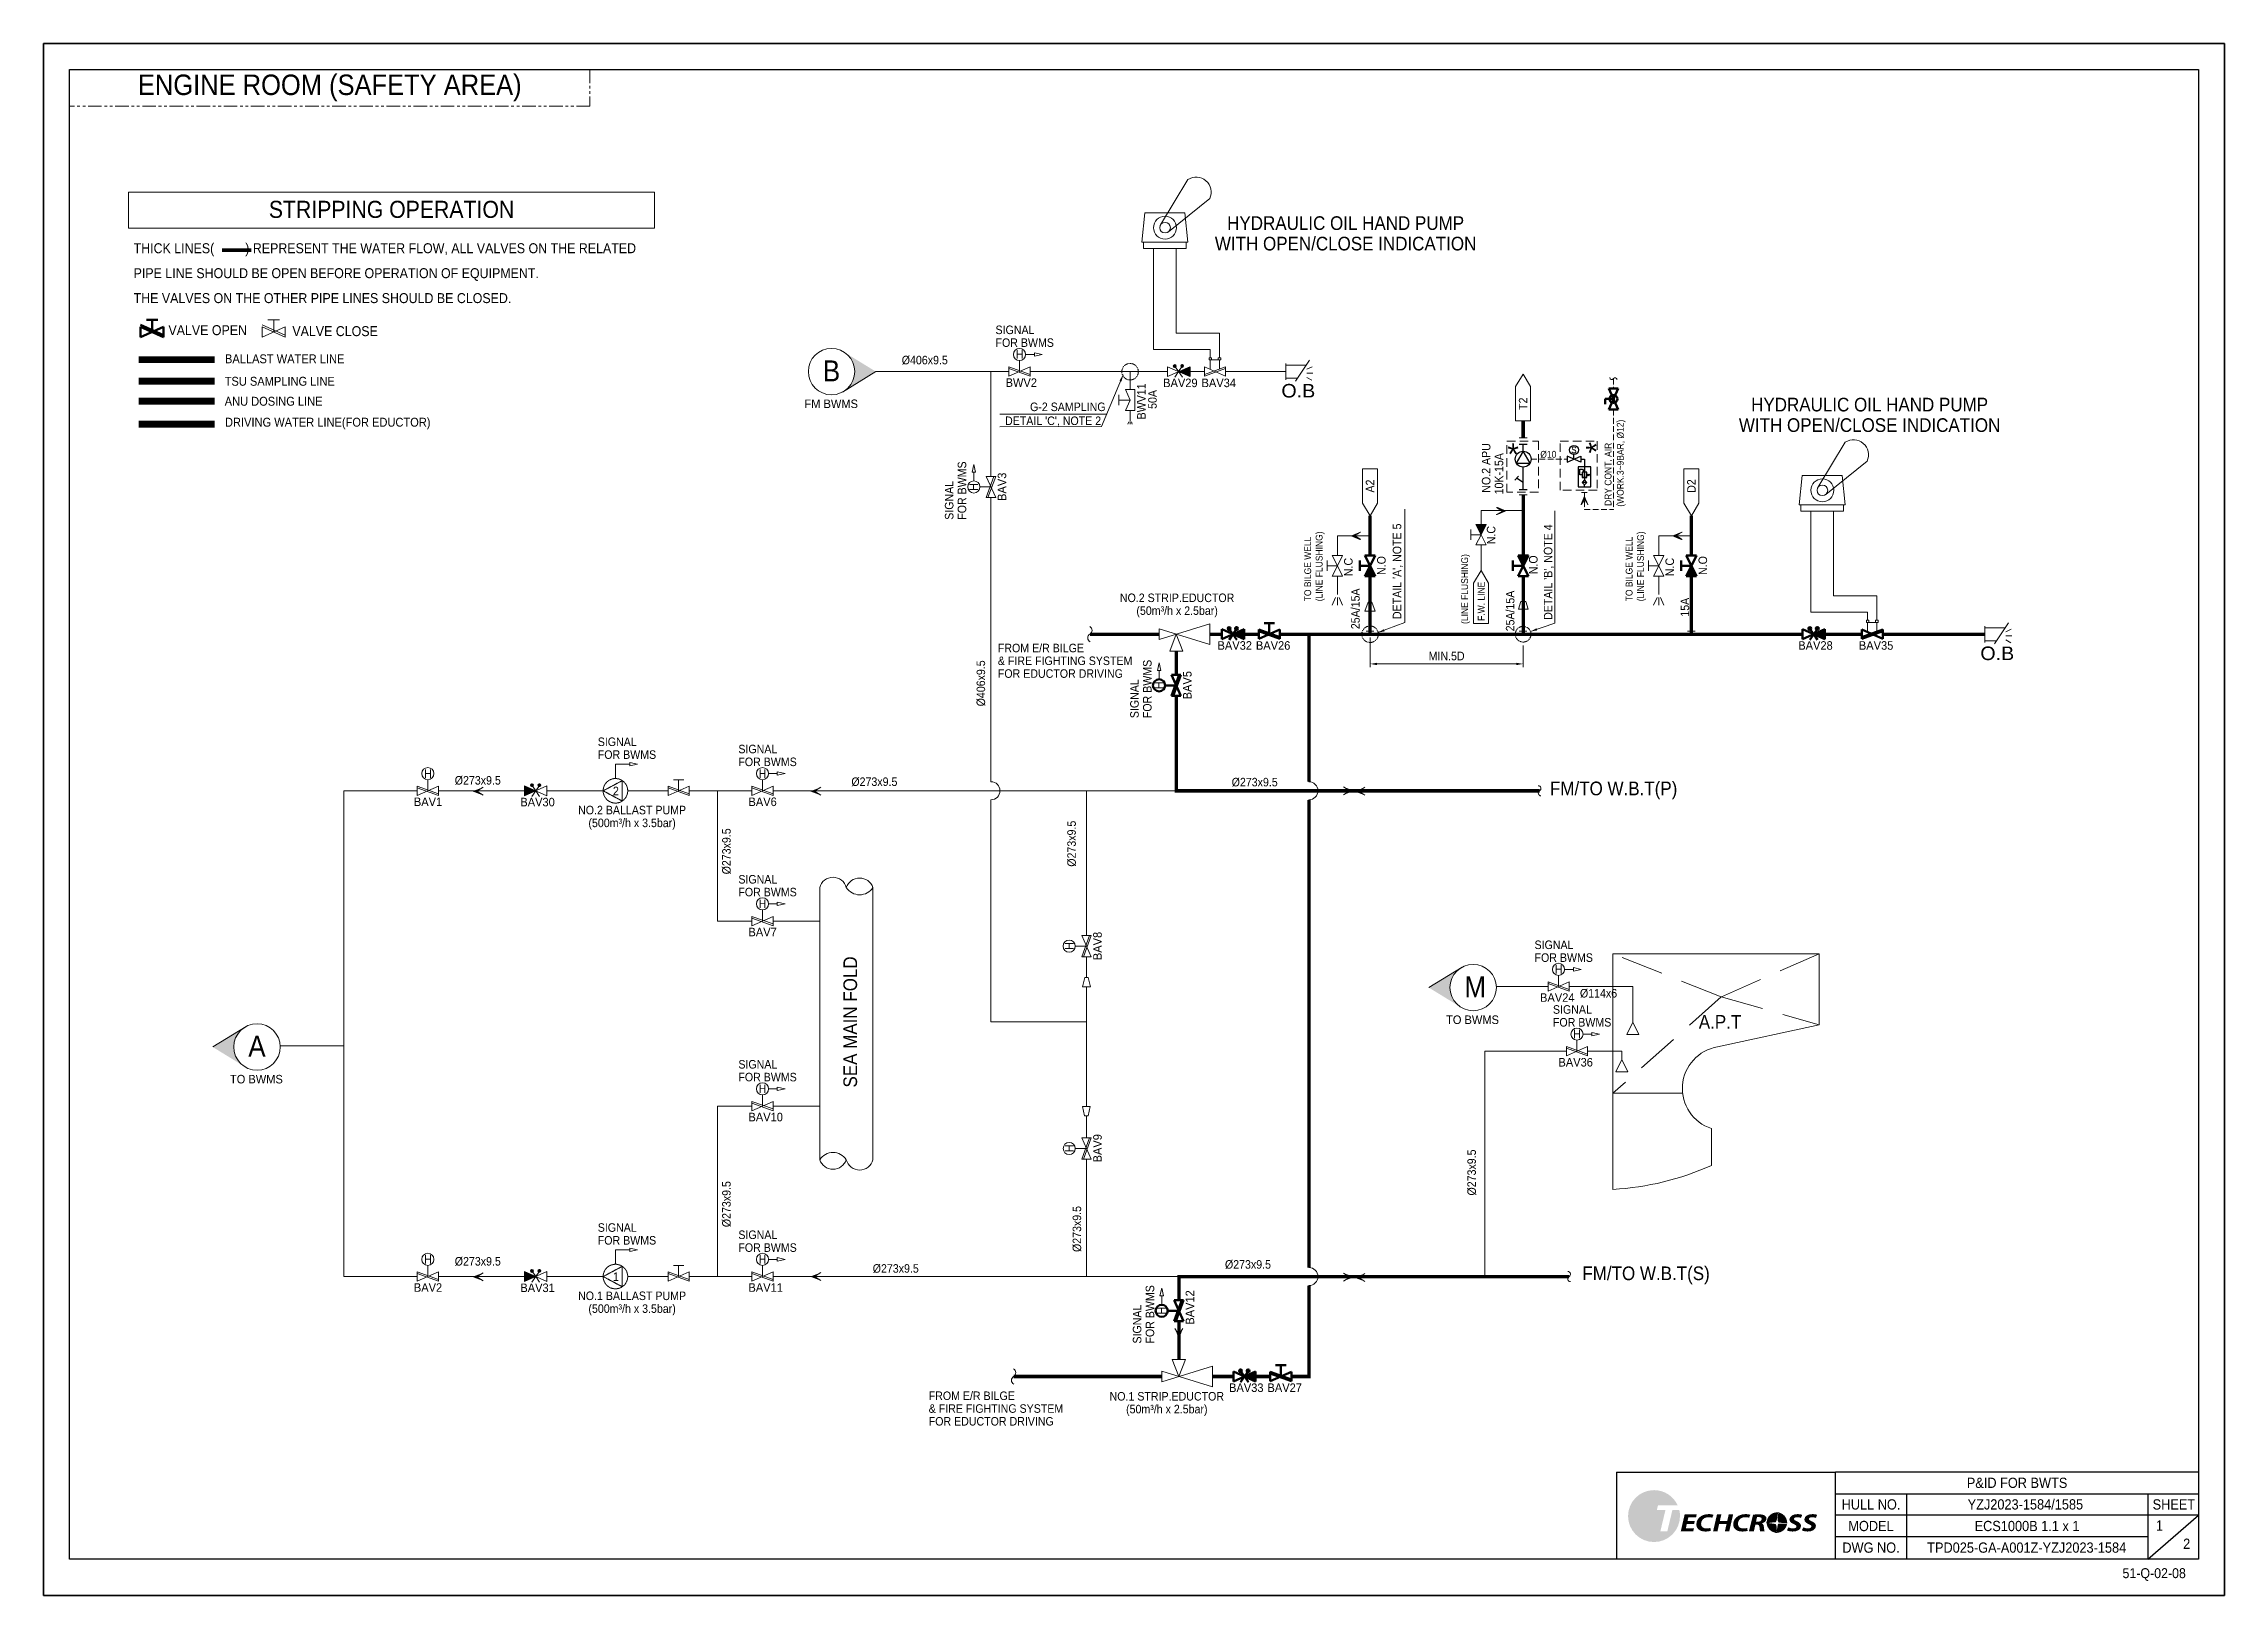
# Model space of a CAD drawing. Extents: x -553847 to 4496999, y 514150 to 878882.
# Drawn here: x 4295572 to 4359381, y 566032 to 611460 of the extents above; entities that cross this region are included whole.
import ezdxf

# ---------------------------------------------------------------- set-up
doc = ezdxf.new("R2010")
doc.units = 0
doc.header["$LTSCALE"] = 25
doc.header["$MEASUREMENT"] = 0
doc.header["$PDMODE"] = 3
doc.header["$PDSIZE"] = -7
for name, pattern in [('DASHED', [0.75, 0.5, -0.25]), ('DASHED2', [0.375, 0.25, -0.125]), ('Dashed_dotted', [9.714286, 6.857143, -1.428571, 0, -1.428571]), ('HIDDEN', [0.375, 0.25, -0.125]), ('PHANTOM', [63.5, 31.75, -6.35, 6.35, -6.35, 6.35, -6.35]), ('PHANTOM2', [31.75, 15.875, -3.175, 3.175, -3.175, 3.175, -3.175])]:
    doc.linetypes.add(name, pattern=pattern)
doc.layers.get('0').update_dxf_attribs({"linetype": 'CONTINUOUS', "lineweight": 9})
doc.layers.get('DEFPOINTS').update_dxf_attribs({"linetype": 'CONTINUOUS'})
doc.layers.add('0.1 Defpoints', color=7, linetype='CONTINUOUS', plot=False)
doc.layers.add('0.2 Dwg sheet', color=7, linetype='CONTINUOUS')
doc.layers.add('0.3 Text', color=7, linetype='CONTINUOUS')
for name, color, linetype, lineweight in [('0.4 Maker scope box', 3, 'HIDDEN', 9), ('0.5 Dim', 1, 'CONTINUOUS', 9), ('1.1 Y_Pipe', 7, 'CONTINUOUS', 13), ('1.10 Air line', 253, 'PHANTOM', 9), ('1.2 Y_Equip', 7, 'DASHED', 15), ('1.5 M_Equip', 4, 'CONTINUOUS', 30), ('1.7 Signal', 6, 'ZIGZAG', 9), ('1.9 Arrow', 1, 'CONTINUOUS', 9)]:
    doc.layers.add(name, color=color, linetype=linetype, lineweight=lineweight)
doc.layers.add('2.1 Valve open', color=7, linetype='CONTINUOUS', lineweight=50, true_color=0x1b21e4)
for name, color, linetype, true_color in [('2.2 Ballast water line', 7, 'CONTINUOUS', 0x1b21e4), ('2.3 TSU sampling line', 7, 'DASHED2', 0xf4541a), ('2.4 ANU dosing line', 7, 'DASHED2', 0xff29ff), ('2.5 Driving water line', 7, 'PHANTOM2', 0x0a8a31)]:
    doc.layers.add(name, color=color, linetype=linetype, true_color=true_color)
doc.styles.add('ARIAL', font='arial.ttf')
doc.styles.get("Standard").update_dxf_attribs({"font": '', "width": 0.95, "height": 250})
doc.styles.get('Standard').set_extended_font_data('Gulim')
doc.linetypes.add('ZIGZAG', pattern='A,0.0001,-0.2,[131,ltypeshp.shx,S=0.2,R=0,X=-0.2,Y=0],-0.4,[131,ltypeshp.shx,S=0.2,R=180,X=0.2,Y=0],-0.2', length=0.8001)
doc.dimstyles.new('TC50', dxfattribs={"dimtxt": 250, "dimasz": 200, "dimexe": 100, "dimexo": 100, "dimgap": 100, "dimtad": 1, "dimtoh": 1, "dimdec": 0, "dimrnd": 0.0005, "dimzin": 9, "dimdsep": 46, "dimtxsty": 'Standard', "dimcen": -3.5, "dimclrd": 1, "dimclre": 1, "dimazin": 2, "dimtfac": 0.6, "dimtdec": 0, "dimtmove": 0, "dimatfit": 3, "dimfxl": 4, "dimtolj": 1, "dimlwd": 15, "dimlwe": 15, "dimarcsym": 0})

msp = doc.modelspace()

# ---------------------------------------------------------------- texts
at = {"color": 0, "linetype": 'Continuous', "width": 0.95}
msp.add_text('BALLAST WATER LINE', height=260.744, dxfattribs=at).set_placement((4300879.5, 602102, 0))
at = {"linetype": 'Continuous', "width": 0.95}
for s, p in [('ANU DOSING LINE', (4300870.7, 600859.3, 0)), ('TSU SAMPLING LINE', (4300870.1, 601444.3, 0)), ('DRIVING WATER LINE(FOR EDUCTOR)', (4300879.5, 600246.3, 0))]:
    msp.add_text(s, height=260.744, dxfattribs=at).set_placement(p)
at = {"color": 0, "char_height": 292.032, "line_spacing_factor": 0.9}
for s, insert, width, attachment_point in [('\\pxsm1.5,ql;THICK LINES(         ) REPRESENT THE WATER FLOW, ALL VALVES ON THE RELATED \\PPIPE LINE SHOULD BE OPEN BEFORE OPERATION OF EQUIPMENT.\\PTHE VALVES ON THE OTHER PIPE LINES SHOULD BE CLOSED.', (4298205.3, 605615.9), 17668.88, 1), ('\\pxqc;VALVE OPEN ', (4300373.7, 603069.5), 2488.336, 5), ('\\pxqc;VALVE CLOSE', (4304100.7, 603040.3), 2488.336, 5)]:
    msp.add_mtext(s, dxfattribs=dict(at, insert=insert, width=width, attachment_point=attachment_point))
at = {"layer": '0.3 Text'}
for s, height, width, p in [('Ø406x9.5', 250, 0.95, (4320681.5, 602070.5)), ('BWV2', 250, 0.99, (4323719.8, 601411.2)), ('BAV29', 250, 0.99, (4328329.7, 601403.3)), ('BAV34', 250, 0.99, (4329452.9, 601403.3)), ('O.B', 396, 1.109649, (4331789.4, 601100.4)), ('FM BWMS', 250, 0.99, (4317835.4, 600791)), ('Ø10', 200, 0.95, (4339365.1, 599337.8, -934.9)), ('BAV32', 250, 0.99, (4329920.4, 593716)), ('BAV26', 250, 0.99, (4331043.5, 593716)), ('BAV28', 250, 0.99, (4346913, 593716)), ('BAV35', 250, 0.99, (4348686.8, 593716)), ('O.B', 396, 1.109649, (4352240.6, 593413)), ('Ø273x9.5', 250, 0.95, (4307602.5, 589768.9)), ('Ø273x9.5', 250, 0.95, (4319206.1, 589728.1)), ('Ø273x9.5', 250, 0.95, (4330334.4, 589715.5)), ('BAV1', 250, 0.99, (4306406.1, 589139.9)), ('BAV30', 250, 0.99, (4309521.2, 589132)), ('BAV6', 250, 0.99, (4316195.8, 589139.9)), ('BAV7', 250, 0.99, (4316195.8, 585327)), ('BAV24', 250, 0.99, (4339357.6, 583408.9)), ('Ø114x6', 250, 0.95, (4340524.8, 583535.6)), ('TO BWMS', 250, 0.99, (4336608.4, 582759.4)), ('BAV36', 250, 0.99, (4339896.1, 581515)), ('TO BWMS', 250, 0.99, (4301024.8, 581020.3)), ('BAV10', 250, 0.99, (4316195.8, 579910.9)), ('Ø273x9.5', 250, 0.95, (4307602.5, 575688.6)), ('Ø273x9.5', 250, 0.95, (4319831.9, 575478.8)), ('Ø273x9.5', 250, 0.95, (4330137.8, 575596.8)), ('BAV2', 250, 0.99, (4306406.1, 574920.3)), ('BAV31', 250, 0.99, (4309521.2, 574912.4)), ('BAV11', 250, 0.99, (4316195.8, 574920.3)), ('BAV33', 250, 0.99, (4330258.6, 571987.5)), ('BAV27', 250, 0.99, (4331381.8, 571987.5))]:
    msp.add_text(s, height=height, dxfattribs=dict(at, width=width)).set_placement(p)
for s, height, rotation, width, p in [('BWV11', 250, 90, 0.95, (4327818.8, 600459.6)), ('50A', 250, 90, 0.95, (4328142, 600766.5)), ('s', 248.9, 0.00724, 0.95, (4340272.7, 599469.2)), ('BAV3', 250, 90, 0.99, (4323738, 598072.7)), ('N.C', 250, 90, 0.95, (4338050.7, 596804.6)), ('N.C', 250, 90, 0.95, (4333873.5, 595870.3)), ('N.C', 250, 90, 0.95, (4343277.8, 595870.3)), ('25A/15A', 250, 90, 0.95, (4334081, 594318.2)), ('15A', 250, 90, 0.95, (4343719.7, 594683.8)), ('Ø406x9.5', 250, 90, 0.95, (4323120.2, 592058.7)), ('BAV5', 250, 90, 0.99, (4329160, 592264.9)), ('Ø273x9.5', 250, 90, 0.95, (4315676.4, 587140.4)), ('Ø273x9.5', 250, 90, 0.95, (4325774.6, 587364.2)), ('BAV8', 250, 90, 0.99, (4326532.5, 584630.1)), ('BAV9', 250, 90, 0.99, (4326532.5, 578708.5)), ('Ø273x9.5', 250, 90, 0.95, (4337480.7, 577739)), ('Ø273x9.5', 250, 90, 0.95, (4315676.4, 576812.8)), ('Ø273x9.5', 250, 90, 0.95, (4325930.5, 576084.9)), ('BAV12', 250, 90, 0.99, (4329237.3, 573957.1))]:
    msp.add_text(s, height=height, rotation=rotation, dxfattribs=dict(at, width=width)).set_placement(p)
at = {"layer": '0.3 Text', "linetype": 'Continuous', "width": 0.95}
for s, height, p in [('(WORK.3~9BAR, Ø12)', 200, (4341804.9, 597903)), ('NO.2 APU', 250, (4337905.3, 598312.8)), ('10K-15A', 250, (4338280.8, 598263)), ('DRY CONT. AIR ', 200, (4341448.4, 597924.8)), ('25A/15A', 250, (4338607.9, 594253.8))]:
    msp.add_text(s, height=height, rotation=90, dxfattribs=at).set_placement(p)
at = {"layer": '0.3 Text', "color": 4, "linetype": 'Continuous', "width": 0.95}
for s, p in [('1', (4357378.7, 567927.7)), ('2', (4358174.5, 567395.2))]:
    msp.add_text(s, height=300, dxfattribs=at).set_placement(p)
at = {"layer": '0.3 Text', "attachment_point": 5, "line_spacing_factor": 0.9}
for s, insert, char_height, width in [('ENGINE ROOM (SAFETY AREA)', (4303945, 610163.6), 600, 15226.206), ('NO.2 BALLAST PUMP\\P(500m³/h x 3.5bar)', (4312791.1, 588797.5), 250, 3464.914), ('NO.1 BALLAST PUMP\\P(500m³/h x 3.5bar)', (4312791.1, 574577.8), 250, 3464.914)]:
    msp.add_mtext(s, dxfattribs=dict(at, insert=insert, char_height=char_height, width=width))
at = {"layer": '0.3 Text', "char_height": 400, "attachment_point": 5, "line_spacing_factor": 0.9}
for s, width, insert in [('\\pxqc;HYDRAULIC OIL HAND PUMP \\PWITH OPEN/CLOSE INDICATION', 8519.21, (4333668.8, 605902.5, 0)), ('\\pxqc;HYDRAULIC OIL HAND PUMP \\PWITH OPEN/CLOSE INDICATION', 8519.21, (4349000.2, 600589.3, 0)), ('\\pxqc,t9;FM/TO W.B.T(P)', 7504.303, (4341511.3, 589595.6)), ('\\pxqc,t9;A.P.T', 6815.001, (4344624.1, 582822.9)), ('\\pxqc,t9;FM/TO W.B.T(S)', 9815.352, (4342459.2, 575401.2))]:
    msp.add_mtext_dynamic_manual_height_columns(s, width=width, gutter_width=1000, heights=[0], dxfattribs=dict(at, insert=insert))
at = {"layer": '0.3 Text', "color": 3, "char_height": 250, "width": 3089.316, "attachment_point": 5, "line_spacing_factor": 0.9}
for insert in [(4324969.3, 602891.5), (4313331.4, 590832.3), (4317445.2, 590620.2), (4317445.2, 586807.3), (4340741, 584889.2), (4341279.5, 582995.3), (4317445.2, 581391.2), (4313331.4, 576612.6), (4317445.2, 576400.6)]:
    msp.add_mtext('\\pxql;SIGNAL\\PFOR BWMS', dxfattribs=dict(at, insert=insert))
at = {"layer": '0.3 Text', "rotation": 90}
for s, insert, char_height, width, attachment_point in [('\\pxqc;T2', (4338862.7, 600917.7), 250, 1009.722, 5), ('\\pxqc;A2', (4334383.4, 598508.1), 250, 1009.722, 5), ('\\pxqc;D2', (4343787.7, 598508.1), 250, 1009.722, 5), ('\\pxql;(LINE FLUSHING)', (4337051.5, 594470.8), 200, 3714.7, 1), ('\\pxqc;F.W. LINE', (4337536.3, 593276.4), 200, 3714.7, 1)]:
    msp.add_mtext(s, dxfattribs=dict(at, insert=insert, char_height=char_height, width=width, attachment_point=attachment_point))
at = {"layer": '0.3 Text', "char_height": 250, "attachment_point": 3}
for s, insert in [("DETAIL 'C', NOTE 2", (4326515.2, 600543.9)), ('G-2 SAMPLING', (4326644.8, 600951.8))]:
    msp.add_mtext(s, dxfattribs=dict(at, insert=insert))
at = {"layer": '0.3 Text', "color": 3, "char_height": 250, "width": 3089.316, "attachment_point": 5, "rotation": 90, "line_spacing_factor": 0.9}
for insert in [(4322257.7, 599065.8), (4327679.7, 593258), (4327757, 574950.1)]:
    msp.add_mtext('\\pxql;SIGNAL\\PFOR BWMS', dxfattribs=dict(at, insert=insert))
at = {"layer": '0.3 Text', "char_height": 250, "attachment_point": 1, "rotation": 90}
for s, insert in [("DETAIL 'A', NOTE 5", (4335048.7, 594614.4)), ('N.O', (4334590.5, 595904.7)), ('N.O', (4339034.1, 595926.1)), ('N.O', (4343994.8, 595904.7))]:
    msp.add_mtext(s, dxfattribs=dict(at, insert=insert))
at = {"layer": '0.3 Text', "color": 0, "insert": (4339468.9, 594590.9), "char_height": 250, "attachment_point": 1, "rotation": 90}
msp.add_mtext("DETAIL 'B', NOTE 4", dxfattribs=at)
at = {"layer": '0.3 Text', "char_height": 200, "attachment_point": 1, "rotation": 90}
for insert in [(4332459.7, 595134.4), (4341864.1, 595134.4)]:
    msp.add_mtext_dynamic_manual_height_columns('TO BILGE WELL\\P(LINE FLUSHING)', width=3714.7, gutter_width=1000, heights=[0], dxfattribs=dict(at, insert=insert))
at = {"layer": '0.3 Text', "insert": (4319176.8, 582820), "char_height": 400, "width": 8247.999, "attachment_point": 5, "rotation": 90, "line_spacing_factor": 0.9}
msp.add_mtext('SEA MAIN FOLD', dxfattribs=at)
at = {"layer": '0.3 Text', "color": 4, "char_height": 300, "attachment_point": 5}
for s, insert, width in [('\\A1;\\pxqc;P&ID FOR BWTS', (4353315.3, 569326.4), 10618.125), ('\\A1;YZJ2023-1584/1585', (4353558.3, 568695.1), 6962.578), ('\\pxqc;ECS1000B 1.1 x 1', (4353607, 568062), 7060), ('\\A1;TPD025-GA-A001Z-YZJ2023-1584', (4353597, 567429.9), 7039.897)]:
    msp.add_mtext(s, dxfattribs=dict(at, insert=insert, width=width))
at = {"layer": '0.3 Text', "insert": (4349041.6, 568694.2), "char_height": 300, "width": 2070.807, "attachment_point": 5}
msp.add_mtext('HULL NO.', dxfattribs=at)
at = {"layer": '0.4 Maker scope box', "style": 'ARIAL'}
msp.add_text('*', height=616, dxfattribs=at).set_placement((4338401.5, 599137.8))
msp.add_text('*', height=616, rotation=90.164448, dxfattribs=at).set_placement((4341315.1, 599464.8))
at = {"layer": '1.1 Y_Pipe', "linetype": 'Continuous', "ltscale": 30, "width": 0.95}
for s, height, p in [('B', 612.9, (4318371.1, 601573.8)), ('& FIRE FIGHTING SYSTEM', 250, (4323493.9, 593267.8)), ('FROM E/R BILGE', 250, (4323493.9, 593641.4)), ('FOR EDUCTOR DRIVING', 250, (4323493.9, 592894.2)), ('M', 612.9, (4337144, 583542.2)), ('A', 612.9, (4301560.4, 581803.1)), ('FROM E/R BILGE', 250, (4321470.2, 571751.7)), ('& FIRE FIGHTING SYSTEM', 250, (4321470.2, 571378.1)), ('FOR EDUCTOR DRIVING', 250, (4321470.2, 571004.6))]:
    msp.add_text(s, height=height, dxfattribs=at).set_placement(p)
at = {"layer": '1.1 Y_Pipe', "color": 255, "char_height": 250, "width": 3464.914, "attachment_point": 5, "line_spacing_factor": 0.9}
for s, insert in [('{\\C256;H}', (4324130.4, 602361.9)), ('{\\C256;H}', (4306816.6, 590090.6)), ('{\\C256;2}', (4312317, 589581.7)), ('{\\C256;H}', (4316606.3, 590090.6)), ('{\\C256;H}', (4316606.3, 586277.8)), ('{\\C256;H}', (4339902.1, 584359.7)), ('{\\C256;H}', (4340440.6, 582465.7)), ('{\\C256;H}', (4316606.3, 580861.6)), ('{\\C256;H}', (4306816.6, 575871)), ('{\\C256;H}', (4316606.3, 575871)), ('{\\C256;1}', (4312317, 575362.1))]:
    msp.add_mtext(s, dxfattribs=dict(at, insert=insert))
at = {"layer": '1.1 Y_Pipe', "color": 255, "char_height": 250, "width": 3464.914, "attachment_point": 5, "rotation": 90, "line_spacing_factor": 0.9}
for insert in [(4322787.2, 598483.2), (4325581.8, 585040.7), (4325581.8, 579119.1)]:
    msp.add_mtext('{\\C256;H}', dxfattribs=dict(at, insert=insert))
at = {"layer": '1.1 Y_Pipe', "linetype": 'Continuous', "ltscale": 30, "char_height": 250, "width": 4443.357, "attachment_point": 5, "line_spacing_factor": 0.9}
for s, insert in [('{\\W2.20234; }NO.2 STRIP.EDUCTOR\\P{\\W2.20234; }(50m³/h x 2.5bar)', (4328638.3, 595011.1)), ('{\\W2.20234; }NO.1 STRIP.EDUCTOR\\P{\\W2.20234; }(50m³/h x 2.5bar)', (4328336.4, 571636.4))]:
    msp.add_mtext(s, dxfattribs=dict(at, insert=insert))
at = {"layer": '2.1 Valve open', "char_height": 250, "width": 3464.914, "attachment_point": 5, "rotation": 90, "line_spacing_factor": 0.9}
for insert in [(4328209.3, 592675.5), (4328286.5, 574367.6)]:
    msp.add_mtext('{\\C256;H}', dxfattribs=dict(at, insert=insert))
at = {"layer": '2.2 Ballast water line', "insert": (4305752.7, 606604.3), "char_height": 500, "width": 15390.85, "attachment_point": 5, "line_spacing_factor": 0.9}
msp.add_mtext('\\pxqc;STRIPPING OPERATION', dxfattribs=at)

# ---------------------------------------------------------------- blocks, each defined once
blk = doc.blocks.new('양식 51-Q-02-08')
at = {"layer": '0.1 Defpoints'}
blk.add_lwpolyline([(-2677005, 1033560), (-2613196, 1033560), (-2613196, 988132), (-2677005, 988132)], close=True, dxfattribs=at)
at = {"layer": '0.2 Dwg sheet'}
for p, q in [((-2630979, 991742), (-2624571, 991742)), ((-2630979, 991742), (-2630979, 989196)), ((-2624571, 989196), (-2624571, 991742)), ((-2613953, 991742), (-2624571, 991742)), ((-2624571, 991110), (-2613953, 991110)), ((-2622500, 991110), (-2622500, 989196)), ((-2615440, 991110), (-2615440, 989196)), ((-2613953, 990478), (-2624571, 990478)), ((-2615440, 989196), (-2613953, 990478)), ((-2615440, 989846), (-2624571, 989846))]:
    blk.add_line(p, q, dxfattribs=at)
blk.add_lwpolyline([(-2613953, 989196), (-2676245, 989196), (-2676245, 1032800), (-2613953, 1032800)], close=True, dxfattribs=at)
at = {"layer": '0.2 Dwg sheet', "insert": (-2623536, 989529), "char_height": 300, "width": 2070.81, "attachment_point": 5}
blk.add_mtext('DWG NO.', dxfattribs=at)
at = {"layer": '0.3 Text', "width": 0.95}
blk.add_text('51-Q-02-08', height=291.7, dxfattribs=at).set_placement((-2616177, 988637))
at = {"layer": '0.3 Text', "char_height": 300, "attachment_point": 5}
for s, insert, width in [('MODEL', (-2623536, 990162), 2070.81), ('\\A1;SHEET', (-2614674, 990794), 1532.09)]:
    blk.add_mtext(s, dxfattribs=dict(at, insert=insert, width=width))
blk = doc.blocks.new('*D215')
at = {"layer": '0.5 Dim', "color": 1, "linetype": 'ByBlock', "lineweight": 15, "ltscale": 30, "transparency": 16777216}
for p, q in [((4334383, 594070), (4334383, 593201)), ((4338866, 593841), (4338866, 593201)), ((4334583, 593301), (4338666, 593301))]:
    blk.add_line(p, q, dxfattribs=at)
at = {"layer": '0.5 Dim', "color": 1, "linetype": 'Continuous', "ltscale": 30, "transparency": 16777216}
for points in [[(4334583, 593334), (4334583, 593267), (4334383, 593301)], [(4338666, 593334), (4338666, 593267), (4338866, 593301)]]:
    blk.add_solid(points, dxfattribs=at)
at = {"layer": 'DEFPOINTS', "color": 0, "linetype": 'Continuous', "ltscale": 30, "transparency": 16777216}
for p in [(4334383, 594170), (4338866, 593941), (4338866, 593301)]:
    blk.add_point(p, dxfattribs=at)
at = {"layer": '0.5 Dim', "color": 0, "linetype": 'Continuous', "ltscale": 30, "transparency": 16777216, "insert": (4336624, 593531), "char_height": 250, "attachment_point": 5}
blk.add_mtext('\\A1;{\\C0;MIN.5D}', dxfattribs=at)

# ---------------------------------------------------------------- dimensions: what is measured, and where the dimension line sits
at = {"layer": '0.5 Dim', "color": 0, "linetype": 'Continuous', "ltscale": 30}
dim = msp.add_linear_dim(base=(4338865.8, 593300.8), p1=(4334383.2, 594170.1), p2=(4338865.8, 593940.5), text='{\\C0;MIN.5D}', dimstyle='TC50', override={"dimtoh": 0, "dimarcsym": 1}, dxfattribs=at)
dim.commit()
dim.dimension.update_dxf_attribs({"geometry": '*D215', "text_midpoint": (4336624.5, 593300.8), "dimtype": 160})

# ---------------------------------------------------------------- hatches: boundary and pattern name
at = {"layer": '0.2 Dwg sheet', "lineweight": 0}
h = msp.add_hatch(color=256, dxfattribs=at)
h.dxf.hatch_style = 2
edge = h.paths.add_edge_path()
edge.add_spline(control_points=[(4343229.4, 568527.8), (4343229.4, 568527.8), (4343082.3, 567911.1), (4343082.3, 567911.1), (4343082.3, 567911.1), (4342878.5, 567911.1), (4342878.5, 567911.1), (4342878.5, 567911.1), (4343025.7, 568527.8), (4343025.7, 568527.8), (4343025.7, 568527.8), (4342773.8, 568527.8), (4342773.8, 568527.8), (4342773.8, 568527.8), (4342809.2, 568669.6), (4342809.2, 568669.6), (4342809.2, 568669.6), (4343384.5, 568669.6), (4343384.5, 568669.6), (4343264.8, 568932.2), (4343000.2, 569114.8), (4342692.7, 569114.8), (4342273, 569114.8), (4341932.7, 568774.5), (4341932.7, 568354.7), (4341932.7, 567934.9), (4342273, 567594.6), (4342692.7, 567594.6), (4343112.6, 567594.6), (4343452.8, 567934.9), (4343452.8, 568354.7), (4343452.8, 568414.3), (4343445.7, 568472.1), (4343432.8, 568527.8), (4343432.8, 568527.8), (4343229.4, 568527.8), (4343229.4, 568527.8)], knot_values=[0, 0, 0, 0, 1, 1, 1, 2, 2, 2, 3, 3, 3, 4, 4, 4, 5, 5, 5, 6, 6, 6, 7, 7, 7, 8, 8, 8, 9, 9, 9, 10, 10, 10, 11, 11, 11, 12, 12, 12, 12], degree=3, periodic=0)
h = msp.add_hatch(color=256, dxfattribs=at)
h.dxf.hatch_style = 2
h.paths.add_polyline_path([(4343864, 568120.6), (4343652.2, 568120.6), (4343624.6, 568000.4), (4343863.1, 568000.4), (4343841.9, 567910.2), (4343475.7, 567910.2), (4343589.2, 568404.2), (4343942.9, 568404.2), (4343921.6, 568314.2), (4343696.5, 568314.2), (4343671.6, 568209.2), (4343885.3, 568209.2)])
h = msp.add_hatch(color=256, dxfattribs=at)
h.dxf.hatch_style = 2
edge = h.paths.add_edge_path()
edge.add_spline(control_points=[(4344352.5, 567923.4), (4344320.7, 567911.7), (4344267.4, 567902.2), (4344195.7, 567902.2), (4344037, 567902.2), (4343931.5, 567981.3), (4343931.5, 568111.9), (4343931.5, 568224), (4343991.8, 568310.4), (4344082.2, 568360.3), (4344144.3, 568395.4), (4344217, 568412.3), (4344301.1, 568412.3), (4344365.8, 568412.3), (4344414.6, 568399.9), (4344432.3, 568391.9), (4344432.3, 568391.9), (4344396.9, 568306), (4344396.9, 568306), (4344380, 568313.3), (4344340.1, 568322.1), (4344288.7, 568322.1), (4344237.3, 568322.1), (4344188.5, 568309), (4344152.3, 568284), (4344102.6, 568249.6), (4344069.8, 568193.1), (4344069.8, 568124.3), (4344069.8, 568045.1), (4344123.9, 567992.3), (4344228.5, 567992.3), (4344271, 567992.3), (4344312.7, 567998.1), (4344342, 568008.5), (4344342, 568008.5), (4344352.5, 567923.4), (4344352.5, 567923.4)], knot_values=[0, 0, 0, 0, 1, 1, 1, 2, 2, 2, 3, 3, 3, 4, 4, 4, 5, 5, 5, 6, 6, 6, 7, 7, 7, 8, 8, 8, 9, 9, 9, 10, 10, 10, 11, 11, 11, 12, 12, 12, 12], degree=3, periodic=0)
h = msp.add_hatch(color=256, dxfattribs=at)
h.dxf.hatch_style = 2
h.paths.add_polyline_path([(4344662.8, 568404.2), (4344618.5, 568212.3), (4344834.8, 568212.3), (4344879.1, 568404.2), (4345007.7, 568404.2), (4344894.2, 567910.2), (4344766.5, 567910.2), (4344813.5, 568118.4), (4344596.3, 568118.4), (4344549.3, 567910.2), (4344421.7, 567910.2), (4344535.1, 568404.2)])
h = msp.add_hatch(color=256, dxfattribs=at)
h.dxf.hatch_style = 2
edge = h.paths.add_edge_path()
edge.add_spline(control_points=[(4345430.7, 567923.4), (4345398.9, 567911.7), (4345345.6, 567902.2), (4345273.8, 567902.2), (4345115.2, 567902.2), (4345009.6, 567981.3), (4345009.6, 568111.9), (4345009.6, 568224), (4345069.9, 568310.4), (4345160.2, 568360.3), (4345222.5, 568395.4), (4345295.1, 568412.3), (4345379.3, 568412.3), (4345444, 568412.3), (4345492.8, 568399.9), (4345510.4, 568391.9), (4345510.4, 568391.9), (4345475, 568306), (4345475, 568306), (4345458.3, 568313.3), (4345418.3, 568322.1), (4345366.9, 568322.1), (4345315.4, 568322.1), (4345266.8, 568309), (4345230.4, 568284), (4345180.7, 568249.6), (4345147.9, 568193.1), (4345147.9, 568124.3), (4345147.9, 568045.1), (4345201.9, 567992.3), (4345306.6, 567992.3), (4345349.1, 567992.3), (4345390.8, 567998.1), (4345420, 568008.5), (4345420, 568008.5), (4345430.7, 567923.4), (4345430.7, 567923.4)], knot_values=[0, 0, 0, 0, 1, 1, 1, 2, 2, 2, 3, 3, 3, 4, 4, 4, 5, 5, 5, 6, 6, 6, 7, 7, 7, 8, 8, 8, 9, 9, 9, 10, 10, 10, 11, 11, 11, 12, 12, 12, 12], degree=3, periodic=0)
at = {"layer": '0.2 Dwg sheet', "linetype": 'Continuous', "lineweight": 0}
h = msp.add_hatch(color=256, dxfattribs=at)
h.paths.add_polyline_path([(4345981.7, 568303.1), (4345973, 568328.1), (4345937.7, 568366.7), (4345882.3, 568392.5), (4345812.2, 568404.7), (4345735.4, 568406.8), (4345663.6, 568403.3), (4345600.6, 568394.7), (4345489, 567910.6), (4345492, 567910.2), (4345614.8, 567910.2), (4345659.1, 568105), (4345705.5, 568105), (4345719.8, 568103.8), (4345744.5, 568096.3), (4345762.4, 568081.1), (4345774.4, 568055.7), (4345791.2, 567930.9), (4345795, 567914.6), (4345802.1, 567910.1), (4345927.9, 567910.1), (4345921.7, 567929.2), (4345916.4, 567958), (4345903.1, 568062.6), (4345896.5, 568088.9), (4345871.1, 568127.5), (4345848, 568141.3), (4345848, 568143.3), (4345861.8, 568147.3), (4345907.8, 568166.6), (4345944.2, 568192.9), (4345970.6, 568227.2), (4345982.9, 568269.1), (4345983.5, 568289.1)])
h.paths.add_polyline_path([(4345841.8, 568255.1, -0.1380365), (4345810.6, 568211.5, -0.1340355), (4345738.7, 568188.6), (4345676.5, 568188.6), (4345706.2, 568324.8), (4345769.2, 568324.8, -0.1816988), (4345829, 568305.1, -0.2969134)], flags=16)
at = {"layer": '0.2 Dwg sheet', "lineweight": 0}
h = msp.add_hatch(color=256, dxfattribs=at)
h.dxf.hatch_style = 2
edge = h.paths.add_edge_path()
edge.add_spline(control_points=[(4346312.2, 568462.1), (4346303.8, 568462.8), (4346295.4, 568463.4), (4346286.8, 568463.4), (4346185.9, 568463.4), (4346096.9, 568413.2), (4346042.9, 568336.6), (4346031.8, 568319.2), (4346021.9, 568300.8), (4346013.6, 568281.1), (4346001.6, 568252.3), (4345993.8, 568222.9), (4345989.7, 568193.7), (4345988.8, 568184.2), (4345988.3, 568174.6), (4345988.3, 568164.8), (4345988.3, 568164.3), (4345988.3, 568163.7), (4345988.3, 568163.1), (4346100.7, 568170.4), (4346231.5, 568183.2), (4346247.7, 568190.4), (4346268.6, 568199.8), (4346300.3, 568386.7), (4346312.2, 568462.1)], knot_values=[0, 0, 0, 0, 1, 1, 1, 2, 2, 2, 3, 3, 3, 4, 4, 4, 5, 5, 5, 6, 6, 6, 7, 7, 7, 8, 8, 8, 8], degree=3, periodic=0)
h = msp.add_hatch(color=256, dxfattribs=at)
h.dxf.hatch_style = 2
edge = h.paths.add_edge_path()
edge.add_spline(control_points=[(4346238.7, 568110.3), (4346215.3, 568124.6), (4346085.8, 568132.5), (4345989.7, 568136.5), (4346003.1, 567994.6), (4346115.7, 567881.6), (4346257.5, 567867.8), (4346265.4, 567997.8), (4346272.9, 568089.6), (4346238.7, 568110.3)], knot_values=[0, 0, 0, 0, 1, 1, 1, 2, 2, 2, 3, 3, 3, 3], degree=3, periodic=0)
h = msp.add_hatch(color=256, dxfattribs=at)
h.dxf.hatch_style = 2
edge = h.paths.add_edge_path()
edge.add_spline(control_points=[(4346290.4, 567866.5), (4346439.5, 567868.2), (4346561.9, 567979.2), (4346582.1, 568123.1), (4346462.1, 568120.3), (4346360.3, 568116.8), (4346345.8, 568113.9), (4346318.8, 568108.2), (4346298.8, 567948), (4346290.4, 567866.5)], knot_values=[0, 0, 0, 0, 1, 1, 1, 2, 2, 2, 3, 3, 3, 3], degree=3, periodic=0)
h = msp.add_hatch(color=256, dxfattribs=at)
h.dxf.hatch_style = 2
edge = h.paths.add_edge_path()
edge.add_spline(control_points=[(4346343.8, 568180.6), (4346359.1, 568170.5), (4346463.4, 568164.6), (4346585.2, 568161.1), (4346585.2, 568162.3), (4346585.4, 568163.6), (4346585.4, 568164.8), (4346585.4, 568311.4), (4346479.6, 568433.1), (4346340.3, 568458.3), (4346330.4, 568373.3), (4346314.1, 568200.2), (4346343.8, 568180.6)], knot_values=[0, 0, 0, 0, 1, 1, 1, 2, 2, 2, 3, 3, 3, 4, 4, 4, 4], degree=3, periodic=0)
h = msp.add_hatch(color=256, dxfattribs=at)
h.dxf.hatch_style = 2
edge = h.paths.add_edge_path()
edge.add_spline(control_points=[(4346623.8, 568024.6), (4346659.2, 568007.1), (4346708.8, 567993), (4346764.7, 567993), (4346813.5, 567993), (4346858.7, 568012.1), (4346858.7, 568050.2), (4346858.7, 568078.8), (4346832.9, 568096.4), (4346778.1, 568120.6), (4346715.1, 568148.5), (4346654.8, 568188.1), (4346654.8, 568251.8), (4346654.8, 568351.5), (4346759.3, 568412.3), (4346889.6, 568412.3), (4346961.4, 568412.3), (4347004.1, 568399.1), (4347029.6, 568388.1), (4347029.6, 568388.1), (4346989.8, 568300.3), (4346989.8, 568300.3), (4346970.4, 568309), (4346928.7, 568322.1), (4346879, 568321.4), (4346819.6, 568321.4), (4346788.6, 568297.2), (4346788.6, 568270), (4346788.6, 568240.7), (4346825, 568223.2), (4346875.5, 568199.8), (4346948.2, 568168.1), (4346993.4, 568127.9), (4346993.4, 568068.5), (4346993.4, 567958.6), (4346883.5, 567902.2), (4346751.3, 567902.2), (4346668.9, 567902.8), (4346608.7, 567920.4), (4346581.2, 567937.4), (4346581.2, 567937.4), (4346623.8, 568024.6), (4346623.8, 568024.6)], knot_values=[0, 0, 0, 0, 1, 1, 1, 2, 2, 2, 3, 3, 3, 4, 4, 4, 5, 5, 5, 6, 6, 6, 7, 7, 7, 8, 8, 8, 9, 9, 9, 10, 10, 10, 11, 11, 11, 12, 12, 12, 13, 13, 13, 14, 14, 14, 14], degree=3, periodic=0)
h = msp.add_hatch(color=256, dxfattribs=at)
h.dxf.hatch_style = 2
edge = h.paths.add_edge_path()
edge.add_spline(control_points=[(4347060.8, 568024.6), (4347096.3, 568007.1), (4347145.8, 567993), (4347201.7, 567993), (4347250.6, 567993), (4347295.7, 568012.1), (4347295.7, 568050.2), (4347295.7, 568078.8), (4347270.1, 568096.4), (4347215, 568120.6), (4347152.1, 568148.5), (4347091.8, 568188.1), (4347091.8, 568251.8), (4347091.8, 568351.5), (4347196.5, 568412.3), (4347326.7, 568412.3), (4347398.5, 568412.3), (4347441, 568399.1), (4347466.8, 568388.1), (4347466.8, 568388.1), (4347426.9, 568300.3), (4347426.9, 568300.3), (4347407.4, 568309), (4347365.8, 568322.1), (4347316.2, 568321.4), (4347256.8, 568321.4), (4347225.6, 568297.2), (4347225.6, 568270), (4347225.6, 568240.7), (4347262, 568223.2), (4347312.5, 568199.8), (4347385.2, 568168.1), (4347430.5, 568127.9), (4347430.5, 568068.5), (4347430.5, 567958.6), (4347320.5, 567902.2), (4347188.5, 567902.2), (4347105.9, 567902.8), (4347045.8, 567920.4), (4347018.2, 567937.4), (4347018.2, 567937.4), (4347060.8, 568024.6), (4347060.8, 568024.6)], knot_values=[0, 0, 0, 0, 1, 1, 1, 2, 2, 2, 3, 3, 3, 4, 4, 4, 5, 5, 5, 6, 6, 6, 7, 7, 7, 8, 8, 8, 9, 9, 9, 10, 10, 10, 11, 11, 11, 12, 12, 12, 13, 13, 13, 14, 14, 14, 14], degree=3, periodic=0)
at = {"layer": '1.1 Y_Pipe', "linetype": 'Continuous', "ltscale": 30}
h = msp.add_hatch(dxfattribs=at)
h.set_pattern_fill('ANSI31', color=256, scale=1.072502)
h.set_pattern_definition([(45, (4248202.53085, 249969.65167), (-0.094796635586, 0.094796635586), [])])
h.paths.add_polyline_path([(4319014, 601299.6, 0.5309324), (4319001.1, 602424.1), (4319925, 601857.5)])
at = {"layer": '1.1 Y_Pipe'}
for points in [[(4329107.2, 602002.2), (4328781.2, 601857.5), (4329107.2, 601712.7)], [(4337631.3, 597084.6), (4337783.1, 597386.1), (4337480.5, 597386.1)], [(4309646.6, 589730.9), (4309972.6, 589586.2), (4309646.6, 589441.4)], [(4309646.6, 575511.3), (4309972.6, 575366.6), (4309646.6, 575221.8)]]:
    msp.add_hatch(color=256, dxfattribs=at).paths.add_polyline_path(points)
at = {"layer": '1.1 Y_Pipe', "linetype": 'Continuous', "ltscale": 30}
h = msp.add_hatch(dxfattribs=at)
h.set_pattern_fill('ANSI31', color=256, scale=1.072502, angle=-180)
h.set_pattern_definition([(225, (4407825.12348, 935713.80163), (0.094796635586, -0.094796635586), [])])
h.paths.add_polyline_path([(4337013.6, 584383.8, 0.5309324), (4337026.6, 583259.4), (4336102.6, 583826)])
h = msp.add_hatch(dxfattribs=at)
h.set_pattern_fill('ANSI31', color=256, scale=1.072502, angle=-180)
h.set_pattern_definition([(225, (4372241.4973, 933974.64627), (0.094796635586, -0.094796635586), [])])
h.paths.add_polyline_path([(4301430, 582644.7, 0.5309324), (4301442.9, 581520.2), (4300519, 582086.8)])
h = msp.add_hatch(color=256, dxfattribs=at)
h.paths.add_polyline_path([(4328791, 573532.5), (4328791, 573660.1), (4328673.5, 573843.5)])
h.paths.add_polyline_path([(4328791, 573532.5), (4328908.4, 573843.5), (4328791, 573660.1)])
at = {"layer": '1.5 M_Equip'}
h = msp.add_hatch(color=256, dxfattribs=at)
h.paths.add_polyline_path([(4340656.7, 598760.8), (4340665.4, 598791.9), (4340648, 598791.9)])
h.paths.add_polyline_path([(4340647.9, 598880.1), (4340665.3, 598880.1), (4340656.6, 598911.1)])
at = {"layer": '1.9 Arrow'}
h = msp.add_hatch(dxfattribs=at)
h.set_pattern_fill('ANSI31', color=256, scale=0.356064, angle=90, style=0)
h.set_pattern_definition([(45, (4016764.481565, 353720.52009), (0.031471872735, -0.031471872735), [])])
h.paths.add_polyline_path([(4340559, 597955.7), (4340659.7, 598121.8), (4340760.5, 597955.7), (4340659.7, 598197.3)])
h = msp.add_hatch(dxfattribs=at)
h.set_pattern_fill('ANSI31', color=256, scale=0.382453, style=0)
h.set_pattern_definition([(315, (4071855.721377, 939647.184277), (-0.033804374581, -0.033804374581), [])])
h.paths.add_polyline_path([(4338081.5, 597668), (4338260.2, 597775.7), (4338082.1, 597884.5), (4338341.3, 597775.5)])
h = msp.add_hatch(dxfattribs=at)
h.set_pattern_fill('ANSI31', color=256, scale=0.382453, angle=360, style=0)
h.set_pattern_definition([(315, (4061082.989324, 930502.356133), (-0.033804374581, -0.033804374581), [])])
h.paths.add_polyline_path([(4334108.9, 597159.1), (4333930.2, 597051.4), (4334108.3, 596942.6), (4333849.1, 597051.6)])
h = msp.add_hatch(dxfattribs=at)
h.set_pattern_fill('ANSI31', color=256, scale=0.382453, angle=360, style=0)
h.set_pattern_definition([(315, (4070487.35597, 930502.356133), (-0.033804374581, -0.033804374581), [])])
h.paths.add_polyline_path([(4343513.3, 597159.1), (4343334.6, 597051.4), (4343512.6, 596942.6), (4343253.5, 597051.6)])
h = msp.add_hatch(color=256, dxfattribs=at)
h.paths.add_polyline_path([(4308117.6, 589571.5), (4308245.2, 589571.5), (4308428.6, 589689)])
h.paths.add_polyline_path([(4308117.6, 589571.5), (4308428.6, 589454.1), (4308245.2, 589571.5)])
h = msp.add_hatch(color=256, dxfattribs=at)
h.paths.add_polyline_path([(4318001.6, 589571.5), (4318129.2, 589571.5), (4318312.5, 589689)])
h.paths.add_polyline_path([(4318001.6, 589571.5), (4318312.5, 589454.1), (4318129.2, 589571.5)])
h = msp.add_hatch(color=256, dxfattribs=at)
h.paths.add_polyline_path([(4333916.3, 589585.4), (4333788.7, 589585.4), (4333605.4, 589468)])
h.paths.add_polyline_path([(4333916.3, 589585.4), (4333605.4, 589702.8), (4333788.7, 589585.4)])
h = msp.add_hatch(color=256, dxfattribs=at)
h.paths.add_polyline_path([(4333923.9, 589571.5), (4334051.5, 589571.5), (4334234.8, 589689)])
h.paths.add_polyline_path([(4333923.9, 589571.5), (4334234.8, 589454.1), (4334051.5, 589571.5)])
h = msp.add_hatch(color=256, dxfattribs=at)
h.paths.add_polyline_path([(4308117.6, 575357.6), (4308245.2, 575357.6), (4308428.6, 575475)])
h.paths.add_polyline_path([(4308117.6, 575357.6), (4308428.6, 575240.2), (4308245.2, 575357.6)])
h = msp.add_hatch(color=256, dxfattribs=at)
h.paths.add_polyline_path([(4318001.6, 575364.7), (4318129.2, 575364.7), (4318312.5, 575482.2)])
h.paths.add_polyline_path([(4318001.6, 575364.7), (4318312.5, 575247.3), (4318129.2, 575364.7)])
h = msp.add_hatch(color=256, dxfattribs=at)
h.paths.add_polyline_path([(4333916.3, 575352), (4333788.7, 575352), (4333605.4, 575234.6)])
h.paths.add_polyline_path([(4333916.3, 575352), (4333605.4, 575469.5), (4333788.7, 575352)])
h = msp.add_hatch(color=256, dxfattribs=at)
h.paths.add_polyline_path([(4333923.9, 575338.2), (4334051.5, 575338.2), (4334234.8, 575455.6)])
h.paths.add_polyline_path([(4333923.9, 575338.2), (4334234.8, 575220.7), (4334051.5, 575338.2)])
at = {"layer": '2.1 Valve open'}
for points in [[(4334383.3, 596174.5), (4334535.2, 595872.9), (4334232.6, 595872.9)], [(4338865.7, 596174.5), (4339017.6, 596476), (4338715, 596476)], [(4343787.7, 596174.5), (4343939.6, 595872.9), (4343636.9, 595872.9)], [(4330697.9, 594314.9), (4330371.9, 594170.1), (4330697.9, 594025.4)], [(4347690.4, 594314.9), (4347364.4, 594170.1), (4347690.4, 594025.4)], [(4331036.1, 572586.4), (4330710.1, 572441.6), (4331036.1, 572296.9)]]:
    msp.add_hatch(color=256, dxfattribs=at).paths.add_polyline_path(points)

# ---------------------------------------------------------------- linework, layer by layer
at = {"ltscale": 30}
msp.add_lwpolyline([(4298057.3, 607110.6), (4313448.1, 607110.6), (4313448.1, 606060.8), (4298057.3, 606060.8)], close=True, dxfattribs=at)
at = {"layer": '0.1 Defpoints', "color": 4, "linetype": 'ByBlock'}
msp.add_lwpolyline([(4295572.2, 566032.5), (4359381.2, 566032.5), (4359381.2, 611460.4), (4295572.2, 611460.4)], close=True, dxfattribs=at)
at = {"layer": '0.2 Dwg sheet', "linetype": 'Continuous', "lineweight": 0}
msp.add_line((4345489, 567910.6), (4345600.6, 568394.7), dxfattribs=at)
at = {"layer": '0.2 Dwg sheet', "lineweight": 0}
for points in [[(4346247.7, 568190.4), (4346231.5, 568183.2), (4346100.7, 568170.4), (4345988.3, 568163.1)], [(4345989.7, 568136.5), (4346085.8, 568132.5), (4346215.3, 568124.6), (4346238.7, 568110.3)], [(4346238.7, 568110.3), (4346272.9, 568089.6), (4346265.4, 567997.8), (4346257.5, 567867.8)], [(4346312.2, 568462.1), (4346300.3, 568386.7), (4346268.6, 568199.8), (4346247.7, 568190.4)], [(4346290.4, 567866.5), (4346298.8, 567948), (4346318.8, 568108.2), (4346345.8, 568113.9)], [(4346343.8, 568180.6), (4346314.1, 568200.2), (4346330.4, 568373.3), (4346340.3, 568458.3)], [(4346585.2, 568161.1), (4346463.4, 568164.6), (4346359.1, 568170.5), (4346343.8, 568180.6)], [(4346345.8, 568113.9), (4346360.3, 568116.8), (4346462.1, 568120.3), (4346582.1, 568123.1)]]:
    msp.add_open_spline(points, degree=3, dxfattribs=at)
at = {"layer": '0.3 Text', "linetype": 'Continuous', "ltscale": 30}
for p, q in [((4329107.2, 602002.2), (4329107.2, 601712.7)), ((4309646.6, 589730.9), (4309646.6, 589441.4)), ((4309646.6, 575511.3), (4309646.6, 575221.8))]:
    msp.add_line(p, q, dxfattribs=at)
at = {"layer": '0.4 Maker scope box', "linetype": 'DASHED', "lineweight": 15, "ltscale": 20}
msp.add_lwpolyline([(4338387.7, 599820.9), (4339310.8, 599820.9), (4339310.8, 598325.3), (4338387.7, 598325.3)], close=True, dxfattribs=at)
at = {"layer": '0.4 Maker scope box', "linetype": 'DASHED', "lineweight": 15, "ltscale": 20, "elevation": -934.9}
msp.add_lwpolyline([(4339944.9, 599817.6), (4341024.9, 599817.6), (4341024.9, 598382.6), (4339944.9, 598382.6)], close=True, dxfattribs=at)
at = {"layer": '0.5 Dim', "color": 1}
msp.add_line((4326681.4, 600616.2), (4323552.4, 600616.2), dxfattribs=at)
at = {"layer": '0.5 Dim', "color": 1, "linetype": 'PHANTOM2', "lineweight": 9, "ltscale": 0.3}
msp.add_circle((4327362.3, 601855.6), 241.6, dxfattribs=at)
at = {"layer": '0.5 Dim', "linetype": 'PHANTOM2', "lineweight": 9, "ltscale": 0.3}
for centre, radius in [((4334383.2, 594170.1), 241.6), ((4338862.6, 594170.1), 229.6)]:
    msp.add_circle(centre, radius, dxfattribs=at)
at = {"layer": '1.1 Y_Pipe', "linetype": 'Continuous', "ltscale": 30}
for p, q in [((4329054.2, 607478.2), (4328252.5, 606151.2)), ((4329694.4, 606927.1), (4328482.4, 605950.3)), ((4327702.7, 605643.6), (4327790.4, 606502.8)), ((4327790.4, 606502.8), (4328963.8, 606502.8)), ((4329051.6, 605643.6), (4328963.8, 606502.8)), ((4329051.6, 605643.6), (4327702.7, 605643.6)), ((4327754.8, 605643.6), (4327754.8, 605458.9)), ((4329000.1, 605643.6), (4329000.1, 605458.9)), ((4327754.8, 605458.9), (4328999.7, 605458.9)), ((4328049.4, 602505), (4328049.4, 605458.9)), ((4328707.2, 602985.1), (4328707.2, 605460.7)), ((4329708.7, 602505), (4328049.4, 602505)), ((4329978.6, 602985.1), (4328707.2, 602985.1)), ((4329708.7, 602265.1), (4329708.7, 602505)), ((4329978.6, 602265.1), (4329978.6, 602985.1)), ((4319925, 601857.5), (4318948.5, 601259.5)), ((4329708.7, 601918.4), (4329708.7, 602202.4)), ((4329943, 602202.4), (4329744.3, 602202.4)), ((4329978.6, 601931.6), (4329978.6, 602202.4)), ((4348288.1, 599790.9), (4347486.3, 598463.8)), ((4348928.3, 599239.7), (4347716.3, 598262.9)), ((4346936.5, 597956.2), (4347024.3, 598815.4)), ((4347024.3, 598815.4), (4348197.7, 598815.4)), ((4348285.5, 597956.2), (4348197.7, 598815.4)), ((4348285.5, 597956.2), (4346936.5, 597956.2)), ((4346988.7, 597956.2), (4346988.7, 597771.5)), ((4348234, 597956.2), (4348234, 597771.5)), ((4337480.5, 597386.1), (4337782, 597386.1)), ((4346988.7, 597771.5), (4348233.6, 597771.5)), ((4347283.3, 594817.6), (4347283.3, 597771.5)), ((4347941.1, 595297.7), (4347941.1, 597773.3)), ((4348942.6, 594817.6), (4347283.3, 594817.6)), ((4349212.5, 595297.7), (4347941.1, 595297.7)), ((4348942.6, 594577.7), (4348942.6, 594817.6)), ((4349212.5, 594577.7), (4349212.5, 595297.7)), ((4328209.1, 594014.8), (4329693.5, 594471.7)), ((4329693.5, 593868.6), (4328209.1, 594325.4)), ((4328209.1, 594014.8), (4328209.1, 594325.4)), ((4328713.8, 594170.1), (4328520.8, 593674.4)), ((4328906.8, 593674.4), (4328713.8, 594170.1)), ((4329693.5, 593868.6), (4329693.5, 594471.7)), ((4348942.6, 594231), (4348942.6, 594515.1)), ((4349176.9, 594515.1), (4348978.2, 594515.1)), ((4349212.5, 594244.2), (4349212.5, 594515.1)), ((4328906.8, 593674.4), (4328520.8, 593674.4)), ((4328713.8, 593674.4), (4328713.8, 592983.3)), ((4309646.6, 589586.2), (4307124.5, 589586.2)), ((4310298.7, 589586.2), (4311944.9, 589586.2)), ((4312663.3, 589586.2), (4313620.4, 589586.2)), ((4313620.4, 589586.2), (4313843.3, 589586.2)), ((4336102.6, 583826), (4337079.2, 584424)), ((4342075.9, 582815.2), (4342075.9, 583855.2)), ((4300519, 582086.8), (4301495.6, 582684.8)), ((4341752.6, 581720.8), (4341752.6, 581961.3)), ((4309646.6, 575366.6), (4307124.5, 575366.6)), ((4310298.7, 575366.6), (4311944.9, 575366.6)), ((4312663.3, 575366.6), (4313620.4, 575366.6)), ((4313620.4, 575366.6), (4313843.3, 575366.6)), ((4328791, 575366.6), (4328791, 574675.4)), ((4328673.5, 573843.5), (4328791, 573660.1)), ((4328791, 574056), (4328791, 572937.3)), ((4328908.4, 573843.5), (4328791, 573660.1)), ((4329770.7, 572743.2), (4328286.3, 572286.3)), ((4328286.3, 572597), (4329770.7, 572140.1)), ((4328286.3, 572597), (4328286.3, 572286.3)), ((4328984, 572937.3), (4328598, 572937.3)), ((4328791, 572441.6), (4328598, 572937.3)), ((4328984, 572937.3), (4328791, 572441.6)), ((4329770.7, 572743.2), (4329770.7, 572140.1))]:
    msp.add_line(p, q, dxfattribs=at)
at = {"layer": '1.1 Y_Pipe', "color": 0}
for p, q in [((4301968.4, 603223.5), (4302643, 602923.9)), ((4301968.4, 602866.1), (4301968.4, 603165.6)), ((4301968.4, 603165.6), (4302643, 602866.1)), ((4302643, 603165.6), (4301968.4, 602866.1)), ((4302137.1, 603371.2), (4302474.4, 603371.2)), ((4302305.7, 603015.9), (4302305.7, 603371.2)), ((4302643, 602866.1), (4302643, 603165.6))]:
    msp.add_line(p, q, dxfattribs=at)
at = {"layer": '1.1 Y_Pipe', "linetype": 'Continuous', "ltscale": 100}
for p, q in [((4319925, 601857.5), (4323818.8, 601857.5)), ((4323291.7, 598791.1), (4323291.7, 601857.5)), ((4324438.2, 601857.5), (4328455.2, 601857.5)), ((4329536.1, 601857.5), (4329107.2, 601857.5)), ((4330155.5, 601857.5), (4331918.8, 601857.5)), ((4323291.7, 598171.7), (4323291.7, 591361.9)), ((4328209.1, 594170.1), (4326186.6, 594170.1)), ((4329693.5, 594170.1), (4330045.8, 594170.1)), ((4331126.7, 594170.1), (4330697.9, 594170.1)), ((4331746.1, 594170.1), (4334383.2, 594170.1)), ((4332593.8, 589850.3), (4332593.8, 594170.1)), ((4334383.2, 594170.1), (4345387.7, 594170.1)), ((4345387.7, 594170.1), (4347038.4, 594170.1)), ((4347690.4, 594170.1), (4348770, 594170.1)), ((4349389.4, 594170.1), (4352369.9, 594170.1)), ((4328713.8, 592363.9), (4328713.8, 589586.2)), ((4323291.7, 591361.9), (4323291.7, 589850.3)), ((4306505.1, 589586.2), (4304356.4, 589586.2)), ((4304356.4, 589586.2), (4304356.4, 575366.6)), ((4314462.7, 589586.2), (4315294.7, 589586.2)), ((4315294.7, 585773.3), (4315294.7, 589586.2)), ((4316294.7, 589586.2), (4315294.7, 589586.2)), ((4339345.7, 589586.2), (4316914.1, 589586.2)), ((4323291.7, 589322.1), (4323291.7, 582822.2)), ((4326086.3, 585348.5), (4326086.3, 589586.2)), ((4332593.8, 575630.7), (4332593.8, 589322.1)), ((4318280.1, 586755.1), (4318280.1, 578785.4)), ((4319838.6, 586755.1), (4319838.6, 578785.4)), ((4316294.7, 585773.3), (4315294.7, 585773.3)), ((4318280.1, 585773.3), (4316914.1, 585773.3)), ((4326086.3, 584120.6), (4326086.3, 584729.1)), ((4347527.9, 584814.2), (4341491.2, 584814.2)), ((4341491.2, 584814.2), (4341491.2, 577919)), ((4347527.9, 584814.2), (4347527.9, 582736.2)), ((4339590.5, 583855.2), (4338078.5, 583855.2)), ((4342075.9, 583855.2), (4340209.9, 583855.2)), ((4326086.3, 580342.4), (4326086.3, 583846.4)), ((4323291.7, 582822.2), (4326086.3, 582822.2)), ((4347527.9, 582736.2), (4344553.4, 582089.5)), ((4304356.4, 582116.1), (4302494.8, 582116.1)), ((4340129, 581961.3), (4337742.6, 581961.3)), ((4337742.6, 581961.3), (4337742.6, 575366.6)), ((4341752.6, 581961.3), (4340748.4, 581961.3)), ((4341491.2, 580732.5), (4343530.1, 580732.5)), ((4315294.7, 580357.2), (4315294.7, 575366.6)), ((4316294.7, 580357.2), (4315294.7, 580357.2)), ((4318280.1, 580357.2), (4316914.1, 580357.2)), ((4326086.3, 579426.9), (4326086.3, 580068.1)), ((4344376.9, 579698.7), (4344376.9, 578622.1)), ((4326086.3, 578807.5), (4326086.3, 575366.6)), ((4306505.1, 575366.6), (4304356.4, 575366.6)), ((4314462.7, 575366.6), (4315294.7, 575366.6)), ((4316294.7, 575366.6), (4315294.7, 575366.6)), ((4340208.6, 575366.6), (4316914.1, 575366.6)), ((4332593.8, 572441.6), (4332593.8, 575102.5)), ((4328286.3, 572441.6), (4323954.4, 572441.6)), ((4329770.7, 572441.6), (4330384.1, 572441.6)), ((4331036.1, 572441.6), (4331465, 572441.6)), ((4332084.4, 572441.6), (4332593.8, 572441.6))]:
    msp.add_line(p, q, dxfattribs=at)
at = {"layer": '1.1 Y_Pipe'}
for p, q in [((4323818.8, 601720), (4323818.8, 601995)), ((4324438.2, 601995), (4323818.8, 601720)), ((4323818.8, 601995), (4324438.2, 601773.1)), ((4323818.8, 601945.5), (4324438.2, 601720)), ((4324128.5, 601857.5), (4324128.5, 602183.7)), ((4324438.2, 601720), (4324438.2, 601995)), ((4327362.3, 601335.3), (4327362.3, 601855.6)), ((4328455.2, 601712.7), (4328455.2, 602002.2)), ((4328455.2, 602002.2), (4329107.2, 601712.7)), ((4329107.2, 602002.2), (4328455.2, 601712.7)), ((4328670, 602062.8), (4328626.8, 602017.9)), ((4328685.7, 602059.1), (4328631.1, 602002.3)), ((4328697.3, 602051.1), (4328639.4, 601991)), ((4328705.7, 602039.8), (4328651.1, 601983.1)), ((4328710, 602024.3), (4328666.8, 601979.4)), ((4328781.2, 601857.5), (4328668.4, 601693.9)), ((4328781.2, 601857.5), (4328692.1, 601986.7)), ((4328781.2, 601857.5), (4328870.3, 601986.7)), ((4328781.2, 601857.5), (4328894, 601693.9)), ((4328889.3, 602066.4), (4328846, 602021.5)), ((4328905, 602062.7), (4328850.4, 602006)), ((4328916.6, 602054.8), (4328858.7, 601994.6)), ((4328925, 602043.4), (4328870.3, 601986.7)), ((4328929.3, 602027.9), (4328886, 601983)), ((4329536.1, 601720), (4329536.1, 601995)), ((4329536.1, 601995), (4330155.5, 601720)), ((4330155.5, 601995), (4329536.1, 601773.1)), ((4330155.5, 601945.5), (4329536.1, 601720)), ((4330155.5, 601720), (4330155.5, 601995)), ((4331918.8, 602096.6), (4331918.8, 601618.4)), ((4332520.9, 602048.9), (4331918.8, 602048.9)), ((4332614.7, 602189.6), (4332205.1, 601575.1)), ((4332530.6, 601929.5), (4332693.9, 602000.9)), ((4332530.6, 601809.9), (4332709.9, 601809.9)), ((4338862.7, 601787.1), (4338642.9, 601422.8)), ((4338862.7, 601787.1), (4339082.6, 601422.8)), ((4327036.1, 601180.5), (4327036.1, 600870.8)), ((4327224.8, 601335.3), (4327362.3, 601025.6)), ((4327224.8, 601335.3), (4327499.8, 601335.3)), ((4327499.8, 601335.3), (4327499.8, 600715.9)), ((4331918.8, 601664.4), (4332264.6, 601664.4)), ((4332530.6, 601690.4), (4332683.7, 601603.1)), ((4338642.9, 600412.5), (4338642.9, 601422.8)), ((4339082.6, 600412.5), (4339082.6, 601422.8)), ((4327362.3, 601025.6), (4327036.1, 601025.6)), ((4327224.8, 600715.9), (4327362.3, 601025.6)), ((4327499.8, 600715.9), (4327224.8, 600715.9)), ((4327362.3, 600405.2), (4327362.3, 600715.9)), ((4327324.6, 600385.8), (4327299.8, 600318.3)), ((4327362.3, 600386.2), (4327362.3, 600317.6)), ((4327400, 600385.8), (4327424.8, 600318.3)), ((4339082.6, 600412.5), (4338642.9, 600412.5)), ((4338982.9, 599921.9), (4338742.6, 599921.9)), ((4338862.7, 599921.9), (4338862.7, 600412.5)), ((4323429.2, 598791.1), (4323154.2, 598791.1)), ((4323154.2, 598791.1), (4323429.2, 598171.7)), ((4323154.2, 598171.7), (4323376.1, 598791.1)), ((4323203.7, 598171.7), (4323429.2, 598791.1)), ((4334163.5, 599013.2), (4334163.5, 598002.9)), ((4334163.5, 599013.2), (4334603.2, 599013.2)), ((4334603.2, 599013.2), (4334603.2, 598002.9)), ((4343567.9, 599013.2), (4343567.9, 598002.9)), ((4343567.9, 599013.2), (4344007.5, 599013.2)), ((4344007.5, 599013.2), (4344007.5, 598002.9)), ((4323291.7, 598481.4), (4322965.5, 598481.4)), ((4323429.2, 598171.7), (4323154.2, 598171.7)), ((4334383.4, 597638.6), (4334163.5, 598002.9)), ((4334383.4, 597638.6), (4334603.2, 598002.9)), ((4338982.8, 598246), (4338742.4, 598246)), ((4338866.1, 596476), (4338862.6, 598246)), ((4343787.7, 597638.6), (4343567.9, 598002.9)), ((4343787.7, 597638.6), (4344007.5, 598002.9)), ((4334383.4, 596476), (4334383.4, 597638.6)), ((4337782, 597386.1), (4337480.5, 597386.1)), ((4337480.5, 597386.1), (4337631.3, 597084.6)), ((4338864.2, 597787.4), (4337631.3, 597787.4)), ((4337631.3, 597787.4), (4337631.3, 597084.6)), ((4337631.3, 597084.6), (4337782, 597386.1)), ((4343787.7, 596476), (4343787.7, 597638.6)), ((4334383.4, 597052.4), (4333426.7, 597052.4)), ((4333426.7, 597052.4), (4333426.7, 596476)), ((4337329.7, 597235.3), (4337329.7, 596933.8)), ((4337631.3, 597084.6), (4337329.7, 597084.6)), ((4337631.3, 597084.6), (4337480.5, 596783)), ((4337480.5, 596783), (4337782, 596783)), ((4337631.3, 597084.6), (4337782, 596783)), ((4337631.3, 596783), (4337631.3, 596030.9)), ((4343787.7, 597052.4), (4342831, 597052.4)), ((4342831, 597052.4), (4342831, 596476)), ((4333125.2, 596023.7), (4333125.2, 596325.3)), ((4333426.7, 596174.5), (4333125.2, 596174.5)), ((4333275.9, 596476), (4333577.5, 596476)), ((4333426.7, 596174.5), (4333275.9, 596476)), ((4333275.9, 595872.9), (4333426.7, 596174.5)), ((4333426.7, 596174.5), (4333577.5, 596476)), ((4333426.7, 596174.5), (4333577.5, 595872.9)), ((4337631.3, 596030.9), (4337411.4, 595666.6)), ((4337631.3, 596030.9), (4337851.1, 595666.6)), ((4342529.5, 596023.7), (4342529.5, 596325.3)), ((4342831.1, 596174.5), (4342529.5, 596174.5)), ((4342680.3, 596476), (4342981.8, 596476)), ((4342831, 596174.5), (4342680.3, 596476)), ((4342680.3, 595872.9), (4342831, 596174.5)), ((4342831, 596174.5), (4342981.8, 595872.9)), ((4342831.1, 596174.5), (4342981.8, 596476)), ((4333577.5, 595872.9), (4333275.9, 595872.9)), ((4333426.7, 595872.9), (4333426.7, 595328.8)), ((4334383.4, 595872.9), (4334383.3, 595105.1)), ((4337411.4, 594488.3), (4337411.4, 595666.6)), ((4337851.1, 594488.3), (4337851.1, 595666.6)), ((4338865.8, 595872.9), (4338865.8, 595128.4)), ((4342981.8, 595872.9), (4342680.3, 595872.9)), ((4342831, 595872.9), (4342831, 595328.8)), ((4343787.7, 595872.9), (4343787.6, 594170.1)), ((4333375.9, 595240.9), (4333276.9, 595018.8)), ((4333426.7, 595240.9), (4333426.7, 595018.8)), ((4333477.4, 595240.9), (4333576.4, 595018.8)), ((4334328, 595105.1), (4334230.5, 594845.1)), ((4334230.5, 594845.1), (4334536, 594845.1)), ((4334383.2, 595105.1), (4334328, 595105.1)), ((4334383.2, 595105.1), (4334438.5, 595105.1)), ((4334383.3, 594845.1), (4334383.2, 594170.1)), ((4334438.5, 595105.1), (4334536, 594845.1)), ((4338792, 595128.4), (4338723.8, 594907)), ((4338723.8, 594907), (4339007.7, 594907)), ((4338792, 595128.4), (4338939.5, 595128.4)), ((4338865.8, 594907), (4338865.8, 594170.1)), ((4338939.5, 595128.4), (4339007.7, 594907)), ((4342780.3, 595240.9), (4342681.3, 595018.8)), ((4342831, 595240.9), (4342831, 595018.8)), ((4342881.8, 595240.9), (4342980.8, 595018.8)), ((4334270.7, 594256.1), (4334495.7, 594256.1)), ((4337851.1, 594488.3), (4337411.4, 594488.3)), ((4338750.1, 594256.7), (4338975.1, 594256.7)), ((4343675.1, 594256.1), (4343900.1, 594256.1)), ((4352369.9, 594409.2), (4352369.9, 593931)), ((4352972.1, 594361.5), (4352369.9, 594361.5)), ((4353065.9, 594502.2), (4352656.2, 593887.7)), ((4352981.7, 594242.1), (4353145, 594313.5)), ((4352981.7, 594122.5), (4353161, 594122.5)), ((4352369.9, 593977.1), (4352715.8, 593977.1)), ((4352981.7, 594003), (4353134.8, 593915.7)), ((4306505.1, 589448.7), (4306505.1, 589723.7)), ((4307124.5, 589723.7), (4306505.1, 589448.7)), ((4306505.1, 589723.7), (4307124.5, 589501.8)), ((4306505.1, 589674.2), (4307124.5, 589448.7)), ((4306814.8, 589586.2), (4306814.8, 589912.4)), ((4307124.5, 589448.7), (4307124.5, 589723.7)), ((4310298.7, 589730.9), (4309646.6, 589441.4)), ((4309646.6, 589730.9), (4310298.7, 589441.4)), ((4309861.4, 589791.5), (4309818.2, 589746.6)), ((4309877.1, 589787.8), (4309822.5, 589731.1)), ((4309888.8, 589779.8), (4309830.9, 589719.7)), ((4309897.1, 589768.5), (4309842.5, 589711.8)), ((4309901.4, 589753), (4309858.2, 589708.1)), ((4309972.6, 589586.2), (4309883.5, 589715.4)), ((4309972.6, 589586.2), (4310061.8, 589715.4)), ((4310080.7, 589795.1), (4310037.5, 589750.2)), ((4310096.4, 589791.4), (4310041.8, 589734.7)), ((4310108, 589783.5), (4310050.1, 589723.3)), ((4310116.4, 589772.1), (4310061.8, 589715.4)), ((4310120.7, 589756.6), (4310077.5, 589711.7)), ((4310298.7, 589441.4), (4310298.7, 589730.9)), ((4313843.3, 589448.7), (4313843.3, 589723.7)), ((4314462.7, 589723.7), (4313843.3, 589448.7)), ((4313843.3, 589723.7), (4314462.7, 589501.8)), ((4313843.3, 589674.2), (4314462.7, 589448.7)), ((4313998.2, 589912.4), (4314307.9, 589912.4)), ((4314153, 589586.2), (4314153, 589912.4)), ((4314462.7, 589448.7), (4314462.7, 589723.7)), ((4316294.7, 589448.7), (4316294.7, 589723.7)), ((4316914.1, 589723.7), (4316294.7, 589448.7)), ((4316294.7, 589723.7), (4316914.1, 589501.8)), ((4316294.7, 589674.2), (4316914.1, 589448.7)), ((4316604.4, 589586.2), (4316604.4, 589912.4)), ((4316914.1, 589448.7), (4316914.1, 589723.7)), ((4309972.6, 589586.2), (4309859.8, 589422.6)), ((4309972.6, 589586.2), (4310085.5, 589422.6)), ((4316294.7, 585635.8), (4316294.7, 585910.8)), ((4316914.1, 585910.8), (4316294.7, 585635.8)), ((4316294.7, 585910.8), (4316914.1, 585688.9)), ((4316294.7, 585861.3), (4316914.1, 585635.8)), ((4316604.4, 585773.3), (4316604.4, 586099.5)), ((4316914.1, 585635.8), (4316914.1, 585910.8)), ((4326223.8, 585348.5), (4325948.8, 585348.5)), ((4325948.8, 585348.5), (4326223.8, 584729.1)), ((4325948.8, 584729.1), (4326170.7, 585348.5)), ((4325998.3, 584729.1), (4326223.8, 585348.5)), ((4326086.3, 585038.8), (4325760.1, 585038.8)), ((4326223.8, 584729.1), (4325948.8, 584729.1)), ((4326035, 584120.6), (4325971.5, 583846.4)), ((4326137.6, 584120.6), (4326035, 584120.6)), ((4326201.1, 583846.4), (4326137.6, 584120.6)), ((4339590.5, 583717.7), (4339590.5, 583992.7)), ((4340209.9, 583992.7), (4339590.5, 583717.7)), ((4339590.5, 583992.7), (4340209.9, 583770.8)), ((4339590.5, 583943.2), (4340209.9, 583717.7)), ((4339900.2, 583855.2), (4339900.2, 584181.4)), ((4340209.9, 583717.7), (4340209.9, 583992.7)), ((4326201.1, 583846.4), (4325971.5, 583846.4)), ((4340129, 581823.8), (4340129, 582098.8)), ((4340748.4, 582098.8), (4340129, 581823.8)), ((4340129, 582098.8), (4340748.4, 581876.9)), ((4340129, 582049.3), (4340748.4, 581823.8)), ((4340438.7, 581961.3), (4340438.7, 582287.5)), ((4340748.4, 581823.8), (4340748.4, 582098.8)), ((4316604.4, 580357.2), (4316604.4, 580683.4)), ((4316294.7, 580219.7), (4316294.7, 580494.7)), ((4316914.1, 580494.7), (4316294.7, 580219.7)), ((4316294.7, 580494.7), (4316914.1, 580272.8)), ((4316294.7, 580445.2), (4316914.1, 580219.7)), ((4316914.1, 580219.7), (4316914.1, 580494.7)), ((4325965.4, 580342.4), (4326195, 580342.4)), ((4325965.4, 580342.4), (4326028.9, 580068.1)), ((4326028.9, 580068.1), (4326131.5, 580068.1)), ((4326131.5, 580068.1), (4326195, 580342.4)), ((4326223.8, 579426.9), (4325948.8, 579426.9)), ((4325948.8, 579426.9), (4326223.8, 578807.5)), ((4325948.8, 578807.5), (4326170.7, 579426.9)), ((4325998.3, 578807.5), (4326223.8, 579426.9)), ((4326086.3, 579117.2), (4325760.1, 579117.2)), ((4326223.8, 578807.5), (4325948.8, 578807.5)), ((4306814.8, 575366.6), (4306814.8, 575692.8)), ((4309861.4, 575571.9), (4309818.2, 575526.9)), ((4309877.1, 575568.1), (4309822.5, 575511.4)), ((4309888.8, 575560.2), (4309830.9, 575500.1)), ((4310080.7, 575575.5), (4310037.5, 575530.6)), ((4310096.4, 575571.7), (4310041.8, 575515)), ((4310108, 575563.8), (4310050.1, 575503.7)), ((4313998.2, 575692.8), (4314307.9, 575692.8)), ((4314153, 575366.6), (4314153, 575692.8)), ((4316604.4, 575366.6), (4316604.4, 575692.8)), ((4306505.1, 575229.1), (4306505.1, 575504.1)), ((4307124.5, 575504.1), (4306505.1, 575229.1)), ((4306505.1, 575504.1), (4307124.5, 575282.2)), ((4306505.1, 575454.5), (4307124.5, 575229.1)), ((4307124.5, 575229.1), (4307124.5, 575504.1)), ((4310298.7, 575511.3), (4309646.6, 575221.8)), ((4309646.6, 575511.3), (4310298.7, 575221.8)), ((4309897.1, 575548.9), (4309842.5, 575492.2)), ((4309901.4, 575533.3), (4309858.2, 575488.4)), ((4309972.6, 575366.6), (4309859.8, 575203)), ((4309972.6, 575366.6), (4309883.5, 575495.8)), ((4309972.6, 575366.6), (4310061.8, 575495.8)), ((4309972.6, 575366.6), (4310085.5, 575203)), ((4310116.4, 575552.5), (4310061.8, 575495.8)), ((4310120.7, 575536.9), (4310077.5, 575492)), ((4310298.7, 575221.8), (4310298.7, 575511.3)), ((4313843.3, 575229.1), (4313843.3, 575504.1)), ((4314462.7, 575504.1), (4313843.3, 575229.1)), ((4313843.3, 575504.1), (4314462.7, 575282.2)), ((4313843.3, 575454.5), (4314462.7, 575229.1)), ((4314462.7, 575229.1), (4314462.7, 575504.1)), ((4316294.7, 575229.1), (4316294.7, 575504.1)), ((4316914.1, 575504.1), (4316294.7, 575229.1)), ((4316294.7, 575504.1), (4316914.1, 575282.2)), ((4316294.7, 575454.5), (4316914.1, 575229.1)), ((4316914.1, 575229.1), (4316914.1, 575504.1))]:
    msp.add_line(p, q, dxfattribs=at)
at = {"layer": '1.1 Y_Pipe', "linetype": 'DASHED', "ltscale": 100}
for p, q in [((4344661.2, 583555.4), (4341491.2, 584814.2)), ((4347527.9, 584814.2), (4344661.2, 583555.4)), ((4344661.2, 583555.4), (4341491.2, 580732.5)), ((4344661.2, 583555.4), (4347527.9, 582736.2))]:
    msp.add_line(p, q, dxfattribs=at)
at = {"layer": '1.1 Y_Pipe', "ltscale": 30}
for p, q in [((4342075.9, 582815.2), (4341899.9, 582450.8)), ((4342252, 582450.8), (4342075.9, 582815.2)), ((4341899.9, 582450.8), (4342252, 582450.8)), ((4341752.6, 581720.8), (4341576.5, 581356.4)), ((4341576.5, 581356.4), (4341928.6, 581356.4)), ((4341928.6, 581356.4), (4341752.6, 581720.8))]:
    msp.add_line(p, q, dxfattribs=at)
at = {"layer": '1.1 Y_Pipe', "color": 1, "linetype": 'PHANTOM2'}
msp.add_lwpolyline([(4296331.9, 610700.7), (4311558.1, 610700.7), (4311558.1, 609626.5), (4296331.9, 609626.5)], close=True, dxfattribs=at)
at = {"layer": '1.1 Y_Pipe', "linetype": 'Continuous', "ltscale": 30}
for points in [[(4329744.3, 602265.1), (4329744.3, 602202.4), (4329673.1, 602202.4), (4329673.1, 602265.1)], [(4330014.2, 602265.1), (4330014.2, 602202.4), (4329943, 602202.4), (4329943, 602265.1)], [(4348978.2, 594577.7), (4348978.2, 594515.1), (4348907, 594515.1), (4348907, 594577.7)], [(4349248.1, 594577.7), (4349248.1, 594515.1), (4349176.9, 594515.1), (4349176.9, 594577.7)]]:
    msp.add_lwpolyline(points, close=True, dxfattribs=at)
for centre, radius in [((4328385.1, 606071), 334.5), ((4328385.1, 606071), 155), ((4318627.3, 601857.5), 678.8), ((4324128.5, 602361.3), 177.6), ((4322787.9, 598481.4), 177.6), ((4347619, 598383.6), 334.5), ((4347619, 598383.6), 155), ((4306814.8, 590090), 177.6), ((4316604.4, 590090), 177.6), ((4316604.4, 586277.1), 177.6), ((4325582.4, 585038.8), 177.6), ((4337400.3, 583826), 678.8), ((4339900.2, 584359), 177.6), ((4301816.7, 582086.8), 678.8), ((4340438.7, 582465.1), 177.6), ((4316604.4, 580861), 177.6), ((4325582.5, 579117.2), 177.6), ((4306814.8, 575870.4), 177.6), ((4316604.4, 575870.4), 177.6)]:
    msp.add_circle(centre, radius, dxfattribs=at)
at = {"layer": '1.1 Y_Pipe'}
for centre in [(4328668.4, 602021.1), (4328887.7, 602024.7), (4309859.8, 589749.8), (4310079.1, 589753.4), (4309859.8, 575530.1), (4310079.1, 575533.8)]:
    msp.add_circle(centre, 41.7, dxfattribs=at)
at = {"layer": '1.1 Y_Pipe', "linetype": 'Continuous', "ltscale": 30}
for centre, radius, start, end in [((4329295.6, 607111.3), 439.3, 335.20444, 123.341247), ((4348529.5, 599423.9), 439.3, 335.20444, 123.341247), ((4326250.7, 594060), 127.4, 120.244554, 242.943749), ((4326122.4, 594280.2), 127.4, 300.244554, 62.943749), ((4323291.7, 589586.2), 264.1, 270, 90), ((4332593.8, 589586.2), 264.1, 270, 90), ((4332593.8, 575366.6), 264.1, 270, 90), ((4324018.6, 572331.5), 127.4, 120.244554, 242.943749), ((4323890.2, 572551.7), 127.4, 300.244554, 62.943749)]:
    msp.add_arc(centre, radius, start, end, dxfattribs=at)
at = {"layer": '1.1 Y_Pipe'}
for centre, start, end in [((4339306.1, 589654.8), 300, 90), ((4339385.3, 589517.6), 120, 270), ((4340168.9, 575435.2), 300, 90), ((4340248.2, 575297.9), 120, 270)]:
    msp.add_arc(centre, 79.2, start, end, dxfattribs=at)
at = {"layer": '1.1 Y_Pipe', "linetype": 'Continuous', "ltscale": 100}
for centre, radius, start, end in [((4318669.7, 586651.7), 403.1, 14.858892, 165.141108), ((4319449, 586621.2), 412, 18.96499, 161.03501), ((4319449, 587004.1), 462.4, 212.578292, 327.421708), ((4344755.6, 580872.7), 1233.5, 99.436841, 252.121235), ((4318669.7, 578536.4), 462.4, 32.578292, 147.421708), ((4318669.7, 578919.3), 412, 198.96499, 341.03501), ((4319449, 578888.8), 403.1, 194.858892, 345.141108), ((4341042.8, 586033.4), 8126.8, 273.162584, 294.221249)]:
    msp.add_arc(centre, radius, start, end, dxfattribs=at)
at = {"layer": '1.10 Air line', "linetype": 'Dashed_dotted'}
for p, q in [((4341503.8, 601652.4), (4341503.8, 601367.3)), ((4341503.8, 600747.9), (4341503.8, 597824.4)), ((4339094.7, 599293), (4340151, 599293)), ((4340568.1, 598317), (4340745.1, 598317)), ((4340656.6, 598317), (4340656.6, 597824.4)), ((4340656.6, 597824.4), (4341503.8, 597824.4))]:
    msp.add_line(p, q, dxfattribs=at)
at = {"layer": '1.10 Air line', "linetype": 'ByBlock', "ltscale": 0.3}
for centre, start, end in [((4341454.3, 601681), 180, 330), ((4341553.4, 601623.8), 0, 150)]:
    msp.add_arc(centre, 57.2, start, end, dxfattribs=at)
at = {"layer": '1.2 Y_Equip'}
for p, q in [((4312503.3, 589885.2), (4311944.9, 589586.2)), ((4312503.3, 589287.2), (4312503.3, 589885.2)), ((4311944.9, 589586.2), (4312503.3, 589287.2)), ((4312503.3, 575665.6), (4311944.9, 575366.6)), ((4312503.3, 575067.6), (4312503.3, 575665.6)), ((4311944.9, 575366.6), (4312503.3, 575067.6))]:
    msp.add_line(p, q, dxfattribs=at)
for centre in [(4312304.1, 589586.2), (4312304.1, 575366.6)]:
    msp.add_circle(centre, 359.2, dxfattribs=at)
at = {"layer": '1.5 M_Equip', "color": 4}
for p, q in [((4338982.9, 599721.7), (4338742.6, 599721.7)), ((4338862.7, 599525), (4338862.7, 599721.7)), ((4338722.3, 598796.5), (4338622.4, 598679.2)), ((4338862.7, 598613.6), (4338670.2, 598739.2)), ((4338862.7, 598408.2), (4338862.9, 599061)), ((4338742.5, 598408.2), (4338982.9, 598408.1))]:
    msp.add_line(p, q, dxfattribs=at)
at = {"layer": '1.5 M_Equip'}
for p, q in [((4340151, 599381.5), (4340151, 599204.4)), ((4340549.7, 599204.4), (4340151, 599381.5)), ((4340151, 599204.4), (4340549.8, 599381.4)), ((4340350.4, 599292.9), (4340350.4, 599432.5)), ((4340549.8, 599381.4), (4340549.7, 599204.4)), ((4340549.7, 599292.9), (4340656.7, 599292.9)), ((4340656.7, 599292.9), (4340656.5, 599066.7)), ((4340526.3, 599003), (4340602.9, 599003.1)), ((4340526.4, 598835.9), (4340526.3, 599003)), ((4340587.7, 598835.9), (4340526.4, 598835.9)), ((4340602.9, 599003.1), (4340656.6, 598911.1)), ((4340621.8, 598580.8), (4340621.7, 598651)), ((4340727.1, 598616), (4340621.7, 598615.9)), ((4340656.6, 598911.1), (4340647.9, 598880.1)), ((4340665.3, 598880.1), (4340647.9, 598880.1)), ((4340656.7, 598760.8), (4340648, 598791.9)), ((4340665.4, 598791.9), (4340648, 598791.9)), ((4340656.5, 599066.7), (4340656.8, 598686.1)), ((4340665.3, 598880.1), (4340656.6, 598911.1)), ((4340656.7, 598760.8), (4340656.6, 598911.1)), ((4340665.4, 598791.9), (4340656.7, 598760.8)), ((4340656.9, 598482.8), (4340656.9, 598545.7)), ((4340725.6, 598836), (4340749.7, 598809.6)), ((4340749.7, 598809.6), (4340764.7, 598864.9)), ((4340764.7, 598864.9), (4340786.5, 598809.6)), ((4340786.5, 598809.6), (4340809.9, 598865.8))]:
    msp.add_line(p, q, dxfattribs=at)
at = {"layer": '1.5 M_Equip', "color": 4}
msp.add_lwpolyline([(4338862.7, 599525), (4338661.8, 599177), (4339063.6, 599177)], close=True, dxfattribs=at)
at = {"layer": '1.5 M_Equip', "elevation": 0}
for points in [[(4340470.7, 599066.7), (4340470.6, 598482.8), (4340842.6, 598482.7), (4340842.6, 599066.7)], [(4340656.9, 598545.7), (4340727.1, 598616), (4340656.8, 598686.1), (4340586.6, 598615.9)], [(4340725.7, 598760.9), (4340725.6, 598911.2), (4340587.6, 598911.1), (4340587.8, 598760.8)]]:
    msp.add_lwpolyline(points, close=True, dxfattribs=at)
at = {"layer": '1.5 M_Equip', "color": 4}
msp.add_circle((4338862.7, 599293), 232, dxfattribs=at)
at = {"layer": '1.5 M_Equip'}
msp.add_circle((4340350.4, 599564.1), 131.6, dxfattribs=at)
at = {"layer": '1.7 Signal', "linetype": 'ZIGZAG', "ltscale": 10}
for p, q in [((4324306.1, 602361.3), (4324562.4, 602361.3)), ((4322787.9, 598659), (4322787.9, 598915.2)), ((4328209.9, 592851.2), (4328209.9, 593107.5)), ((4312304.1, 589945), (4312304.1, 590368.8)), ((4312304.1, 590368.8), (4312721, 590368.8)), ((4316782.1, 590090), (4317038.3, 590090)), ((4316782.1, 586277.1), (4317038.3, 586277.1)), ((4340077.8, 584359), (4340334.1, 584359)), ((4340616.3, 582465.1), (4340872.6, 582465.1)), ((4316782.1, 580861), (4317038.3, 580861)), ((4312304.1, 575725.4), (4312304.1, 576149.2)), ((4312304.1, 576149.2), (4312721, 576149.2)), ((4316782.1, 575870.4), (4317038.3, 575870.4)), ((4328287.2, 574543.4), (4328287.2, 574799.6))]:
    msp.add_line(p, q, dxfattribs=at)
at = {"layer": '1.9 Arrow'}
for p, q in [((4324562.4, 602411.4), (4324562.4, 602311.2)), ((4324789.4, 602361.3), (4324562.4, 602411.4)), ((4324562.4, 602311.2), (4324789.4, 602361.3)), ((4322787.9, 599142.3), (4322737.8, 598915.2)), ((4322737.8, 598915.2), (4322837.9, 598915.2)), ((4322837.9, 598915.2), (4322787.9, 599142.3)), ((4328209.9, 593334.5), (4328159.9, 593107.5)), ((4328159.9, 593107.5), (4328260, 593107.5)), ((4328260, 593107.5), (4328209.9, 593334.5)), ((4312721, 590418.9), (4312721, 590318.7)), ((4312948, 590368.8), (4312721, 590418.9)), ((4312721, 590318.7), (4312948, 590368.8)), ((4308428.6, 589689), (4308245.2, 589571.5)), ((4317038.3, 590140.1), (4317038.3, 590039.9)), ((4317265.4, 590090), (4317038.3, 590140.1)), ((4317038.3, 590039.9), (4317265.4, 590090)), ((4318312.5, 589689), (4318129.2, 589571.5)), ((4333605.4, 589702.8), (4333788.7, 589585.4)), ((4334234.8, 589689), (4334051.5, 589571.5)), ((4308428.6, 589454.1), (4308245.2, 589571.5)), ((4318312.5, 589454.1), (4318129.2, 589571.5)), ((4333605.4, 589468), (4333788.7, 589585.4)), ((4334234.8, 589454.1), (4334051.5, 589571.5)), ((4317038.3, 586327.2), (4317038.3, 586227.1)), ((4317265.4, 586277.1), (4317038.3, 586327.2)), ((4317038.3, 586227.1), (4317265.4, 586277.1)), ((4340334.1, 584409.1), (4340334.1, 584309)), ((4340561.1, 584359), (4340334.1, 584409.1)), ((4340334.1, 584309), (4340561.1, 584359)), ((4340872.6, 582515.2), (4340872.6, 582415)), ((4341099.6, 582465.1), (4340872.6, 582515.2)), ((4340872.6, 582415), (4341099.6, 582465.1)), ((4317038.3, 580911.1), (4317038.3, 580810.9)), ((4317265.4, 580861), (4317038.3, 580911.1)), ((4317038.3, 580810.9), (4317265.4, 580861)), ((4312721, 576199.2), (4312721, 576099.1)), ((4312948, 576149.2), (4312721, 576199.2)), ((4312721, 576099.1), (4312948, 576149.2)), ((4317038.3, 575920.5), (4317038.3, 575820.3)), ((4317265.4, 575870.4), (4317038.3, 575920.5)), ((4317038.3, 575820.3), (4317265.4, 575870.4)), ((4308428.6, 575475), (4308245.2, 575357.6)), ((4308428.6, 575240.2), (4308245.2, 575357.6)), ((4318312.5, 575482.2), (4318129.2, 575364.7)), ((4318312.5, 575247.3), (4318129.2, 575364.7)), ((4328287.2, 575026.6), (4328237.1, 574799.6)), ((4328337.2, 574799.6), (4328287.2, 575026.6)), ((4333605.4, 575469.5), (4333788.7, 575352)), ((4333605.4, 575234.6), (4333788.7, 575352)), ((4334234.8, 575455.6), (4334051.5, 575338.2)), ((4334234.8, 575220.7), (4334051.5, 575338.2)), ((4328237.1, 574799.6), (4328337.2, 574799.6))]:
    msp.add_line(p, q, dxfattribs=at)
at = {"layer": '2.1 Valve open'}
for p, q in [((4298410.2, 603223.5), (4299084.8, 602923.9)), ((4298410.2, 603165.6), (4299084.8, 602866.1)), ((4299084.8, 603165.6), (4298410.2, 602866.1)), ((4298410.2, 603165.6), (4298410.2, 602866.1)), ((4298578.8, 603371.2), (4298916.2, 603371.2)), ((4298747.5, 603015.9), (4298747.5, 603371.2)), ((4299084.8, 602866.1), (4299084.8, 603165.6)), ((4341366.3, 601367.3), (4341641.3, 601367.3)), ((4341641.3, 601367.3), (4341366.3, 600747.9)), ((4341641.3, 600747.9), (4341366.3, 601367.3)), ((4341503.8, 601057.6), (4341258.7, 601057.6)), ((4341258.7, 600902.7), (4341258.7, 601057.6)), ((4341641.3, 600747.9), (4341366.3, 600747.9)), ((4334081.8, 596023.7), (4334081.8, 596325.3)), ((4334383.4, 596174.5), (4334081.8, 596174.5)), ((4334232.6, 596476), (4334534.1, 596476)), ((4334383.3, 596174.5), (4334232.6, 596476)), ((4334232.6, 595872.9), (4334383.4, 596174.5)), ((4334383.4, 596174.5), (4334534.1, 596476)), ((4334383.4, 596174.5), (4334534.1, 595872.9)), ((4338564.2, 596325.3), (4338564.2, 596023.7)), ((4338865.8, 596174.5), (4338564.2, 596174.5)), ((4339016.5, 596476), (4338715, 596476)), ((4338715, 596476), (4338865.8, 596174.5)), ((4338715, 596476), (4339016.5, 596476)), ((4338865.7, 596174.5), (4338715, 595872.9)), ((4338865.8, 596174.5), (4339016.5, 596476)), ((4338865.8, 596174.5), (4339016.5, 595872.9)), ((4343486.2, 596023.7), (4343486.2, 596325.3)), ((4343787.7, 596174.5), (4343486.2, 596174.5)), ((4343636.9, 596476), (4343938.5, 596476)), ((4343787.7, 596174.5), (4343636.9, 596476)), ((4343636.9, 595872.9), (4343787.7, 596174.5)), ((4343787.7, 596174.5), (4343938.5, 596476)), ((4343787.7, 596174.5), (4343938.5, 595872.9)), ((4334534.1, 595872.9), (4334232.6, 595872.9)), ((4334232.6, 595872.9), (4334534.1, 595872.9)), ((4338715, 595872.9), (4339016.5, 595872.9)), ((4343938.5, 595872.9), (4343636.9, 595872.9)), ((4343636.9, 595872.9), (4343938.5, 595872.9)), ((4330045.8, 594025.4), (4330045.8, 594314.9)), ((4330045.8, 594314.9), (4330697.9, 594025.4)), ((4330697.9, 594314.9), (4330045.8, 594025.4)), ((4330260.7, 594375.4), (4330217.4, 594330.5)), ((4330276.3, 594371.7), (4330221.7, 594315)), ((4330288, 594363.8), (4330230.1, 594303.6)), ((4330296.3, 594352.4), (4330241.7, 594295.7)), ((4330300.7, 594336.9), (4330257.4, 594292)), ((4330371.9, 594170.1), (4330259, 594006.5)), ((4330371.9, 594170.1), (4330282.7, 594299.3)), ((4330371.9, 594170.1), (4330461, 594299.3)), ((4330371.9, 594170.1), (4330484.7, 594006.5)), ((4330479.9, 594379), (4330436.7, 594334.1)), ((4330495.6, 594375.3), (4330441, 594318.6)), ((4330507.3, 594367.4), (4330449.3, 594307.2)), ((4330515.6, 594356), (4330461, 594299.3)), ((4330519.9, 594340.5), (4330476.7, 594295.6)), ((4330697.9, 594314.9), (4330697.9, 594025.4)), ((4331126.7, 594032.6), (4331126.7, 594307.6)), ((4331746.1, 594307.6), (4331126.7, 594032.6)), ((4331126.7, 594307.6), (4331746.1, 594085.7)), ((4331126.7, 594258.1), (4331746.1, 594032.6)), ((4331281.6, 594496.3), (4331591.3, 594496.3)), ((4331436.4, 594170.1), (4331436.4, 594496.3)), ((4331746.1, 594032.6), (4331746.1, 594307.6)), ((4347038.4, 594025.4), (4347038.4, 594314.9)), ((4347038.4, 594314.9), (4347690.4, 594025.4)), ((4347690.4, 594314.9), (4347038.4, 594025.4)), ((4347253.2, 594375.4), (4347210, 594330.5)), ((4347268.9, 594371.7), (4347214.3, 594315)), ((4347280.6, 594363.8), (4347222.6, 594303.6)), ((4347288.9, 594352.4), (4347234.3, 594295.7)), ((4347293.2, 594336.9), (4347250, 594292)), ((4347364.4, 594170.1), (4347251.6, 594006.5)), ((4347364.4, 594170.1), (4347275.3, 594299.3)), ((4347364.4, 594170.1), (4347453.6, 594299.3)), ((4347364.4, 594170.1), (4347477.3, 594006.5)), ((4347472.5, 594379), (4347429.3, 594334.1)), ((4347488.2, 594375.3), (4347433.6, 594318.6)), ((4347499.8, 594367.4), (4347441.9, 594307.2)), ((4347508.2, 594356), (4347453.6, 594299.3)), ((4347512.5, 594340.5), (4347469.2, 594295.6)), ((4347690.4, 594314.9), (4347690.4, 594025.4)), ((4348770, 594032.6), (4348770, 594307.6)), ((4348770, 594307.6), (4349389.4, 594032.6)), ((4349389.4, 594307.6), (4348770, 594085.7)), ((4349389.4, 594258.1), (4348770, 594032.6)), ((4349389.4, 594032.6), (4349389.4, 594307.6)), ((4328851.3, 592983.3), (4328576.3, 592983.3)), ((4328576.3, 592983.3), (4328851.3, 592363.9)), ((4328576.3, 592363.9), (4328798.2, 592983.3)), ((4328625.8, 592363.9), (4328851.3, 592983.3)), ((4328713.8, 592673.6), (4328387.6, 592673.6)), ((4328851.3, 592363.9), (4328576.3, 592363.9)), ((4328791, 574365.7), (4328464.8, 574365.7)), ((4328928.5, 574675.4), (4328653.5, 574675.4)), ((4328653.5, 574675.4), (4328928.5, 574056)), ((4328653.5, 574056), (4328875.4, 574675.4)), ((4328703, 574056), (4328928.5, 574675.4)), ((4328928.5, 574056), (4328653.5, 574056)), ((4330384.1, 572296.9), (4330384.1, 572586.4)), ((4330384.1, 572586.4), (4331036.1, 572296.9)), ((4331036.1, 572586.4), (4330384.1, 572296.9)), ((4330598.9, 572646.9), (4330555.7, 572602)), ((4330614.6, 572643.2), (4330560, 572586.5)), ((4330626.2, 572635.3), (4330568.3, 572575.1)), ((4330634.6, 572623.9), (4330580, 572567.2)), ((4330638.9, 572608.4), (4330595.6, 572563.5)), ((4330710.1, 572441.6), (4330597.3, 572278)), ((4330710.1, 572441.6), (4330621, 572570.8)), ((4330710.1, 572441.6), (4330799.2, 572570.8)), ((4330710.1, 572441.6), (4330822.9, 572278)), ((4330818.2, 572650.5), (4330774.9, 572605.6)), ((4330833.9, 572646.8), (4330779.2, 572590.1)), ((4330845.5, 572638.9), (4330787.6, 572578.7)), ((4330853.9, 572627.5), (4330799.2, 572570.8)), ((4330858.2, 572612), (4330814.9, 572567.1)), ((4331036.1, 572586.4), (4331036.1, 572296.9)), ((4331465, 572304.1), (4331465, 572579.1)), ((4332084.4, 572579.1), (4331465, 572304.1)), ((4331465, 572579.1), (4332084.4, 572357.2)), ((4331465, 572529.6), (4332084.4, 572304.1)), ((4331929.5, 572767.8), (4331619.8, 572767.8)), ((4331774.7, 572441.6), (4331774.7, 572767.8)), ((4332084.4, 572304.1), (4332084.4, 572579.1))]:
    msp.add_line(p, q, dxfattribs=at)
for centre, radius in [((4341503.8, 601057.6), 115.4), ((4330259, 594333.7), 41.7), ((4330478.3, 594337.3), 41.7), ((4347251.6, 594333.7), 41.7), ((4347470.9, 594337.3), 41.7), ((4328209.9, 592673.6), 177.6), ((4328287.2, 574365.7), 177.6), ((4330597.3, 572605.2), 41.7), ((4330816.5, 572608.8), 41.7)]:
    msp.add_circle(centre, radius, dxfattribs=at)
at = {"layer": '2.2 Ballast water line', "const_width": 108}
msp.add_lwpolyline([(4300792.6, 605415.8), (4301649.2, 605415.8)], dxfattribs=at)
at = {"layer": '2.2 Ballast water line', "linetype": 'ByBlock', "ltscale": 30, "const_width": 200, "elevation": 0}
msp.add_lwpolyline([(4298352.3, 602209.6), (4300576.1, 602209.6)], dxfattribs=at)
at = {"layer": '2.2 Ballast water line', "linetype": 'Continuous', "ltscale": 75, "const_width": 100}
for points in [[(4330045.8, 594170.1), (4329693.5, 594170.1)], [(4331126.7, 594170.1), (4330697.9, 594170.1)], [(4332593.8, 594170.1), (4331746.1, 594170.1)], [(4332593.8, 589850.3), (4332593.8, 594170.1), (4347038.4, 594170.1)], [(4347690.4, 594170.1), (4348770, 594170.1)], [(4349389.4, 594170.1), (4352369.9, 594170.1)], [(4328713.8, 593674.4), (4328713.8, 592983.3)], [(4328713.8, 592363.9), (4328713.8, 589586.2), (4339345.7, 589586.2)], [(4332593.8, 575630.7), (4332593.8, 589322.1)], [(4340208.6, 575366.6), (4328791, 575366.6), (4328791, 574675.4)], [(4332084.4, 572441.6), (4332593.8, 572441.6), (4332593.8, 575102.5)], [(4328791, 574056), (4328791, 572937.3)], [(4329770.7, 572441.6), (4330384.1, 572441.6)], [(4331036.1, 572441.6), (4331465, 572441.6)]]:
    msp.add_lwpolyline(points, dxfattribs=at)
at = {"layer": '2.3 TSU sampling line', "linetype": 'ByBlock', "ltscale": 30, "const_width": 200, "elevation": 0}
msp.add_lwpolyline([(4298352.3, 601578.9), (4300576.1, 601578.9)], dxfattribs=at)
at = {"layer": '2.3 TSU sampling line', "linetype": 'Continuous', "ltscale": 75, "const_width": 100}
for points in [[(4338862.7, 599921.9), (4338862.7, 600412.5)], [(4338866.1, 596476), (4338866.1, 598246)], [(4343787.7, 597638.6), (4343787.7, 596476)], [(4338865.8, 594170.1), (4338865.8, 595872.9)], [(4343787.7, 595872.9), (4343787.7, 594170.1)]]:
    msp.add_lwpolyline(points, dxfattribs=at)
at = {"layer": '2.4 ANU dosing line', "color": 6, "linetype": 'ByBlock', "ltscale": 30, "true_color": 0xff29ff, "const_width": 200, "elevation": 0}
msp.add_lwpolyline([(4298352.3, 600993.9), (4300576.1, 600993.9)], dxfattribs=at)
at = {"layer": '2.4 ANU dosing line', "linetype": 'Continuous', "ltscale": 75, "const_width": 100}
for points in [[(4334383.4, 597638.6), (4334383.4, 596476)], [(4334383.4, 595872.9), (4334383.4, 594170.1)]]:
    msp.add_lwpolyline(points, dxfattribs=at)
at = {"layer": '2.5 Driving water line', "linetype": 'ByBlock', "const_width": 200, "elevation": 0}
msp.add_lwpolyline([(4298352.3, 600318.9), (4300576.1, 600318.9)], dxfattribs=at)
at = {"layer": '2.5 Driving water line', "linetype": 'Continuous', "ltscale": 75, "const_width": 100}
for points in [[(4326186.6, 594170.1), (4328209.1, 594170.1)], [(4323954.4, 572441.6), (4328286.3, 572441.6)]]:
    msp.add_lwpolyline(points, dxfattribs=at)

# ---------------------------------------------------------------- block references
at = {"color": 217, "linetype": 'Continuous', "true_color": 0x93278f}
msp.add_blockref('양식 51-Q-02-08', (6972577.2, -422099.6), dxfattribs=at)

msp.set_redraw_order([(e.dxf.handle, doc.entitydb.next_handle()) for e in msp.query("TEXT MTEXT ATTDEF DIMENSION ARC_DIMENSION")])  # texts and dimensions are drawn at this point

# ---------------------------------------------------------------- leaders
at = {"layer": '0.5 Dim', "color": 71}
msp.add_leader([(4327160.4, 601767.1), (4326529.8, 600252.2), (4323552.4, 600245.3)], dimstyle='TC50', override={"dimgap": 100, "dimtad": 0, "dimarcsym": 1}, dxfattribs=at)
at = {"layer": '0.5 Dim'}
msp.add_leader([(4334614.2, 594216.3), (4335399.2, 594514.5), (4335399.2, 597828.6)], dimstyle='TC50', override={"dimgap": 100, "dimtad": 0, "dimarcsym": 1}, dxfattribs=at)
at = {"layer": '0.5 Dim', "color": 0}
msp.add_leader([(4339075.2, 594250.2), (4339794.3, 594491), (4339794.3, 597780.1)], dimstyle='TC50', override={"dimgap": 100, "dimtad": 0, "dimarcsym": 1}, dxfattribs=at)

doc.saveas('drawing.dxf')
